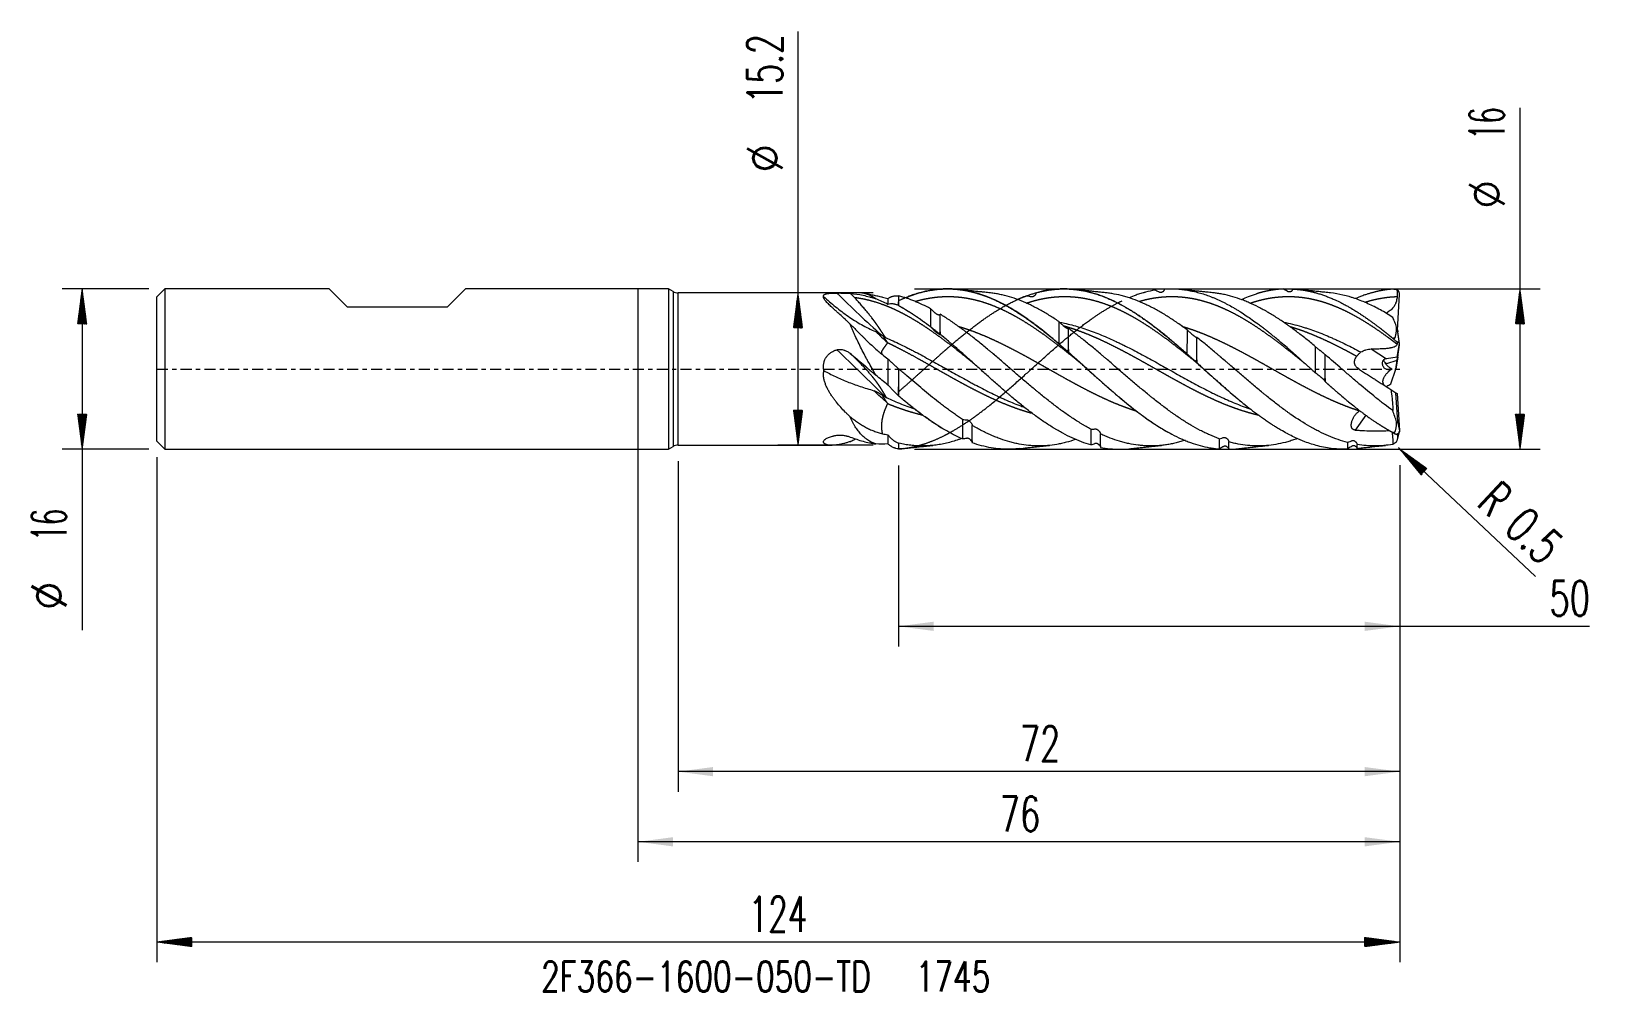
# Model space of a CAD drawing. Header units: millimetres. Extents: x -61 to 96, y -62 to 34.
import ezdxf

# ---------------------------------------------------------------- set-up
doc = ezdxf.new("R2010")
doc.units = ezdxf.units.MM
doc.linetypes.add('CENTER', pattern=[47.5, 22, -8.5, 8.5, -8.5])
for name, color, linetype in [('1', 4, 'Continuous'), ('2', 7, 'Continuous'), ('SK1', 4, 'Continuous'), ('SK2', 7, 'Continuous'), ('SK4', 2, 'CENTER'), ('SK6', 5, 'Continuous')]:
    doc.layers.add(name, color=color, linetype=linetype)
doc.styles.add('iso_b_vert', font='simplex.shx')
doc.dimstyles.get("Standard").update_dxf_attribs({"dimtxt": 0.18, "dimasz": 0.18, "dimexe": 0.18, "dimexo": 0.0625, "dimgap": 0.09, "dimtad": 1, "dimzin": 0, "dimdsep": 52, "dimtxsty": 'Standard', "dimcen": 0.09, "dimadec": 0, "dimazin": 0, "dimtfac": 1, "dimtdec": 4, "dimtofl": 0, "dimtmove": 0, "dimatfit": 3, "dimfxl": 1, "dimtolj": 1, "dimtzin": 0, "dimarcsym": 0})

msp = doc.modelspace()

# ---------------------------------------------------------------- texts
at = {"layer": '2', "lineweight": 18, "char_height": 3.5, "attachment_point": 7, "rotation": 90, "line_spacing_factor": 1.084337, "style": 'iso_b_vert'}
for s, insert in [('\\W0.5321;16', (86.435, 22.907)), ('%%c', (86.435, 15.935))]:
    msp.add_mtext(s, dxfattribs=dict(at, insert=insert))
at = {"layer": 'SK2', "lineweight": 18, "char_height": 3.5, "attachment_point": 7, "line_spacing_factor": 1.084337, "style": 'iso_b_vert'}
for s, insert, rotation in [('\\W0.6563;15.2', (14.404, 26.508), 90), ('%%c', (14.404, 19.535), 90), ('\\W0.6380;R', (83.57, -13.545), 316.80341), ('\\W0.7121;0.5', (86.256, -16.067), 316.80341), ('\\W0.5321;16', (-57.015, -17.149), 90), ('%%c', (-57.015, -24.121), 90)]:
    msp.add_mtext(s, dxfattribs=dict(at, insert=insert, rotation=rotation))
at = {"layer": 'SK2', "lineweight": 18, "insert": (11.04, -56.137), "char_height": 3.5, "attachment_point": 7, "line_spacing_factor": 1.084337, "style": 'iso_b_vert'}
msp.add_mtext('\\W0.6506;124', dxfattribs=at)
at = {"layer": 'SK6', "lineweight": 18, "insert": (-9.665, -62.114), "char_height": 3, "attachment_point": 7, "line_spacing_factor": 1.084337, "style": 'iso_b_vert'}
msp.add_mtext('\\W0.7248;2F366-1600-050-TD   1745', dxfattribs=at)

# ---------------------------------------------------------------- blocks, each defined once
blk = doc.blocks.new('_U0')
at = {"layer": 'SK2', "lineweight": 13}
for p, q in [((0, -1.5875), (0, -49.169225)), ((76, -9.6375), (76, -49.169225)), ((76, -47.169225), (0, -47.169225))]:
    blk.add_line(p, q, dxfattribs=at)
at = {"layer": 'SK2', "lineweight": 18}
for points in [[(0, -47.169225), (3.499998, -46.708441), (3.500002, -47.630009)], [(76, -47.169225), (72.500002, -47.630009), (72.499998, -46.708441)]]:
    blk.add_solid(points, dxfattribs=at)
at = {"layer": 'SK2', "lineweight": 18, "insert": (36.095034, -46.136591), "char_height": 3.5, "attachment_point": 7, "line_spacing_factor": 1.084337, "style": 'iso_b_vert'}
blk.add_mtext('\\W0.6740;76', dxfattribs=at)
blk = doc.blocks.new('_U1')
at = {"layer": '2', "lineweight": 13}
for p, q in [((26, -9.6375), (26, -27.669225)), ((76, -9.6375), (76, -27.669225)), ((26, -25.669225), (94.931728, -25.669225))]:
    blk.add_line(p, q, dxfattribs=at)
at = {"layer": '2', "lineweight": 18}
for points in [[(26, -25.669225), (29.499998, -25.208441), (29.500002, -26.130009)], [(76, -25.669225), (72.500002, -26.130009), (72.499998, -25.208441)]]:
    blk.add_solid(points, dxfattribs=at)
at = {"layer": '2', "lineweight": 18, "insert": (90.936296, -24.636591), "char_height": 3.5, "attachment_point": 7, "line_spacing_factor": 1.084337, "style": 'iso_b_vert'}
blk.add_mtext('\\W0.6740;50', dxfattribs=at)
blk = doc.blocks.new('_U2')
at = {"layer": 'SK2', "lineweight": 13}
for p, q in [((3.997679, -9.1875), (3.997679, -42.169225)), ((76, -9.6375), (76, -42.169225)), ((76, -40.169225), (3.997679, -40.169225))]:
    blk.add_line(p, q, dxfattribs=at)
at = {"layer": 'SK2', "lineweight": 18}
for points in [[(3.997679, -40.169225), (7.497677, -39.708441), (7.497681, -40.630009)], [(76, -40.169225), (72.500002, -40.630009), (72.499998, -39.708441)]]:
    blk.add_solid(points, dxfattribs=at)
at = {"layer": 'SK2', "lineweight": 18, "insert": (38.093873, -39.136591), "char_height": 3.5, "attachment_point": 7, "line_spacing_factor": 1.084337, "style": 'iso_b_vert'}
blk.add_mtext('\\W0.6740;72', dxfattribs=at)

# ---------------------------------------------------------------- dimensions: what is measured, and where the dimension line sits
at = {"layer": '2', "lineweight": 18}
dim = msp.add_linear_dim(base=(26, -25.669), p1=(76, -8.05), p2=(26, -8.05), dimstyle='Standard', override={"dimtxt": 3.5, "dimasz": 3.5, "dimexe": 2, "dimexo": 1.5875, "dimgap": 1.75, "dimtad": 1, "dimtih": 1, "dimtoh": 0, "dimdec": 2, "dimlfac": 1, "dimzin": 8, "dimdsep": 46, "dimlunit": 2, "dimpost": '<>', "dimtxsty": 'iso_b_vert', "dimsah": 1, "dimse1": 0, "dimse2": 0, "dimsd1": 0, "dimsd2": 0, "dimclrd": 2, "dimclre": 2, "dimclrt": 2, "dimtol": 0, "dimtm": -0.1, "dimtfac": 1, "dimtdec": 2, "dimtofl": 1, "dimtmove": 0, "dimtzin": 8, "dimlwd": 13, "dimlwe": 13}, dxfattribs=at)
dim.commit()
dim.dimension.update_dxf_attribs({"geometry": '_U1', "text_midpoint": (92.841, -25.669)})
at = {"layer": 'SK2', "lineweight": 18}
for base, p2, picture, middle in [((0, -47.169), (0, 0), '_U0', (38, -47.169)), ((3.998, -40.169), (3.998, -7.6), '_U2', (39.999, -40.169))]:
    dim = msp.add_linear_dim(base=base, p1=(76, -8.05), p2=p2, dimstyle='Standard', override={"dimtxt": 3.5, "dimasz": 3.5, "dimexe": 2, "dimexo": 1.5875, "dimgap": 1.75, "dimtad": 1, "dimtih": 1, "dimtoh": 0, "dimdec": 2, "dimlfac": 1, "dimzin": 8, "dimdsep": 46, "dimlunit": 2, "dimpost": '<>', "dimtxsty": 'iso_b_vert', "dimsah": 1, "dimse1": 0, "dimse2": 0, "dimsd1": 0, "dimsd2": 0, "dimclrd": 2, "dimclre": 2, "dimclrt": 2, "dimtol": 0, "dimtm": -0.1, "dimtfac": 1, "dimtdec": 2, "dimtofl": 1, "dimtmove": 0, "dimtzin": 8, "dimlwd": 13, "dimlwe": 13}, dxfattribs=at)
    dim.commit()
    dim.dimension.update_dxf_attribs({"geometry": picture, "text_midpoint": middle})

# ---------------------------------------------------------------- hatches: boundary and pattern name
at = {"layer": '2', "lineweight": 13}
h = msp.add_hatch(dxfattribs=at)
h.set_pattern_fill('ANSI31', color=256, scale=0.0062, style=0)
h.paths.add_polyline_path([(88, 8), (88.461, 4.5), (87.539, 4.5)])
h = msp.add_hatch(dxfattribs=at)
h.set_pattern_fill('ANSI31', color=256, scale=0.0062, style=0)
h.paths.add_polyline_path([(88, -8), (87.539, -4.5), (88.461, -4.5)])
at = {"layer": 'SK2', "lineweight": 13}
h = msp.add_hatch(dxfattribs=at)
h.set_pattern_fill('ANSI31', color=256, scale=0.0062, style=0)
h.paths.add_polyline_path([(-55.45, 8), (-54.989, 4.5), (-55.911, 4.5)])
h = msp.add_hatch(dxfattribs=at)
h.set_pattern_fill('ANSI31', color=256, scale=0.0062, style=0)
h.paths.add_polyline_path([(15.968, 7.6), (16.429, 4.1), (15.508, 4.1)])
h = msp.add_hatch(dxfattribs=at)
h.set_pattern_fill('ANSI31', color=256, scale=0.0062, style=0)
h.paths.add_polyline_path([(-55.45, -8), (-55.911, -4.5), (-54.989, -4.5)])
h = msp.add_hatch(dxfattribs=at)
h.set_pattern_fill('ANSI31', color=256, scale=0.0062, style=0)
h.paths.add_polyline_path([(15.968, -7.6), (15.508, -4.1), (16.429, -4.1)])
h = msp.add_hatch(dxfattribs=at)
h.set_pattern_fill('ANSI31', color=256, scale=0.0062, style=0)
h.paths.add_polyline_path([(75.865, -7.842), (78.731, -9.902), (78.101, -10.574)])
h = msp.add_hatch(dxfattribs=at)
h.set_pattern_fill('ANSI31', color=256, scale=0.0062, style=0)
h.paths.add_polyline_path([(-48, -57.169), (-44.5, -56.708), (-44.5, -57.63)])
h = msp.add_hatch(dxfattribs=at)
h.set_pattern_fill('ANSI31', color=256, scale=0.0062, style=0)
h.paths.add_polyline_path([(76, -57.169), (72.5, -57.63), (72.5, -56.708)])

# ---------------------------------------------------------------- linework, layer by layer
at = {"layer": '1', "lineweight": 18}
for p, q in [((0, 8), (0, 0)), ((3.037, 8), (0, 8)), ((3.037, 8), (3.037, 0)), ((3.498, 7.734), (3.037, 8)), ((22.141, 7.6), (3.998, 7.6)), ((75.781, 3.857), (75.972, 7.47)), ((75.738, 0.897), (75.972, 2.448)), ((75.745, 1.185), (75.972, 2.541)), ((0, 0), (0, -8)), ((3.037, 0), (3.037, -8)), ((75.745, 1.185), (74.682, 1.025)), ((74.723, 0.565), (75.738, 0.897)), ((75.804, 1.179), (75.623, -0.023)), ((75.623, -0.023), (75.738, 0.897)), ((75.117, -1.47), (75.623, -0.023)), ((75.117, -2.042), (75.623, -2.369)), ((75.623, -2.369), (75.738, -2.446)), ((75.804, -5.251), (75.623, -2.369)), ((75.738, -2.446), (75.972, -6.131)), ((75.97, -6.157), (75.972, -6.187)), ((3.037, -8), (3.498, -7.734)), ((3.998, -7.6), (19.372, -7.6)), ((75.804, -6.757), (75.785, -6.464)), ((0, -8), (3.037, -8))]:
    msp.add_line(p, q, dxfattribs=at)
at = {"layer": '1', "lineweight": 13}
for p, q in [((3.498, 7.734), (3.498, 0)), ((3.998, 0), (3.998, 7.6)), ((73.156, 2.002), (74.682, 1.025)), ((3.498, 0), (3.498, -7.734)), ((3.998, -7.6), (3.998, 0)), ((74.521, 0.671), (74.723, 0.565)), ((72.621, -4.611), (71.566, -6.085))]:
    msp.add_line(p, q, dxfattribs=at)
at = {"layer": '1', "lineweight": 18}
for centre, start, end in [((3.998, 8.6), 240, 270), ((3.998, -8.6), 90, 120)]:
    msp.add_arc(centre, 1, start, end, dxfattribs=at)
at = {"layer": '1', "lineweight": 13}
for centre, major_axis, ratio, start_param, end_param in [((32.774, 56.264), (33.483, -65.058), 0.536783, -1.0348247, -0.9406366), ((32.774, 53.386), (35.331, -64.073), 0.51584, -1.0069049, -0.9824435), ((32.774, -33.511), (47.047, -56.038), 0.201331, 1.9745397, 2.0766121), ((32.774, -40.65), (45.947, -56.943), 0.266063, 2.05303, 2.0814049)]:
    msp.add_ellipse(centre, major_axis=major_axis, ratio=ratio, start_param=start_param, end_param=end_param, dxfattribs=at)
at = {"layer": '1', "lineweight": 18}
for centre, major_axis, ratio, start_param, end_param in [((74.989, -0.451), (0.385, -1.46), 0.692834, 3.0664469, -3.0579584), ((74.992, 1.563), (0.961, 0.919), 0.538426, -2.4256066, -2.2978587)]:
    msp.add_ellipse(centre, major_axis=major_axis, ratio=ratio, start_param=start_param, end_param=end_param, dxfattribs=at)
for points, degree, knots in [([(26, 6.826), (26.736, 7.172), (28.251, 7.762), (29.765, 8.084), (31.279, 8.108), (32.794, 7.844), (33.572, 7.634)], 5, [0, 0, 0, 0, 0, 0, 0.48585, 1, 1, 1, 1, 1, 1]), ([(29.247, 7.866), (28.864, 7.803), (28.483, 7.719), (27.911, 7.561), (27.72, 7.503), (27.434, 7.408), (27.339, 7.375), (27.148, 7.307), (27.052, 7.271), (26.956, 7.235)], 3, [0, 0, 0, 0, 0.5, 0.5, 0.75, 0.75, 0.875, 0.875, 1, 1, 1, 1]), ([(41.974, 2.528), (41.841, 2.642), (41.708, 2.754), (41.509, 2.922), (41.442, 2.978), (41.309, 3.089), (41.243, 3.144), (40.91, 3.418), (40.645, 3.633), (40.114, 4.052), (39.848, 4.257), (39.516, 4.505), (39.449, 4.555), (39.316, 4.653), (39.249, 4.702), (39.05, 4.846), (38.917, 4.941), (38.518, 5.22), (38.253, 5.399), (37.855, 5.656), (37.722, 5.74), (37.456, 5.904), (37.324, 5.984), (37.124, 6.101), (37.057, 6.14), (36.924, 6.216), (36.858, 6.254), (36.658, 6.365), (36.526, 6.436), (36.129, 6.644), (35.865, 6.774), (35.339, 7.014), (35.076, 7.125), (34.551, 7.328), (34.288, 7.42), (33.762, 7.584), (33.499, 7.657), (33.102, 7.751), (32.903, 7.794), (32.704, 7.831), (32.571, 7.855), (32.504, 7.866), (32.171, 7.918), (31.905, 7.95), (31.506, 7.981), (31.373, 7.988), (31.107, 7.998), (30.974, 8), (30.31, 7.998), (29.779, 7.953), (29.247, 7.866)], 3, [0, 0, 0, 0, 0.03125, 0.03125, 0.046875, 0.046875, 0.0625, 0.0625, 0.125, 0.125, 0.1875, 0.1875, 0.203125, 0.203125, 0.21875, 0.21875, 0.25, 0.25, 0.3125, 0.3125, 0.34375, 0.34375, 0.375, 0.375, 0.390625, 0.390625, 0.40625, 0.40625, 0.4375, 0.4375, 0.5, 0.5, 0.5625, 0.5625, 0.625, 0.625, 0.6875, 0.6875, 0.71875, 0.734375, 0.734375, 0.75, 0.75, 0.8125, 0.8125, 0.84375, 0.84375, 0.875, 0.875, 1, 1, 1, 1]), ([(30.569, 1.804), (30.962, 2.149), (31.549, 2.657), (32.75, 3.67), (35.151, 5.55), (38.178, 7.368), (41.397, 8.349), (45.621, 7.951), (49.87, 5.693), (53.478, 2.76), (56.461, -0.022), (58.859, -2.156), (60.057, -3.157), (60.618, -3.608)], 5, [0, 0, 0, 0, 0, 0, 0.0654285, 0.0976544, 0.1997565, 0.3995821, 0.5036025, 0.6010032, 0.800636, 0.9066335, 1, 1, 1, 1, 1, 1]), ([(35.006, 7.617), (34.827, 7.635), (34.53, 7.665), (34.162, 7.704), (33.897, 7.731), (33.669, 7.755), (33.395, 7.784), (33.032, 7.823), (32.541, 7.877), (32.167, 7.918), (31.956, 7.941)], 3, [0, 0, 0, 0, 0.1762208, 0.2923419, 0.3627554, 0.4360436, 0.5170901, 0.6321336, 0.7930954, 1, 1, 1, 1]), ([(54.774, 1.51), (54.459, 1.788), (54.146, 2.062), (53.523, 2.599), (53.211, 2.863), (52.589, 3.379), (52.278, 3.631), (51.655, 4.122), (51.343, 4.361), (50.872, 4.708), (50.715, 4.821), (50.518, 4.961), (50.439, 5.017), (50.36, 5.072), (50.242, 5.154), (50.163, 5.208), (49.77, 5.474), (49.458, 5.676), (48.522, 6.249), (47.9, 6.586), (46.964, 7.018), (46.651, 7.149), (46.258, 7.297), (46.18, 7.326), (46.022, 7.382), (45.943, 7.409), (45.706, 7.487), (45.549, 7.536), (44.765, 7.762), (44.143, 7.884), (43.209, 7.98), (42.897, 7.997), (42.272, 8.002), (41.959, 7.99), (41.565, 7.956), (41.486, 7.948), (41.328, 7.93), (41.249, 7.921), (41.013, 7.889), (40.855, 7.864), (40.383, 7.778), (40.069, 7.706), (39.753, 7.62)], 3, [0, 0, 0, 0, 0.0625, 0.0625, 0.125, 0.125, 0.1875, 0.1875, 0.25, 0.25, 0.28125, 0.28125, 0.2890625, 0.296875, 0.296875, 0.3125, 0.3125, 0.375, 0.375, 0.5, 0.5, 0.5625, 0.5625, 0.578125, 0.578125, 0.59375, 0.59375, 0.625, 0.625, 0.75, 0.75, 0.8125, 0.8125, 0.875, 0.875, 0.890625, 0.890625, 0.90625, 0.90625, 0.9375, 0.9375, 1, 1, 1, 1]), ([(46.636, 7.617), (46.473, 7.633), (46.19, 7.662), (45.8, 7.702), (45.45, 7.739), (45.061, 7.781), (44.636, 7.827), (44.133, 7.881), (43.792, 7.918), (43.589, 7.941)], 3, [0, 0, 0, 0, 0.1614779, 0.2802971, 0.3823548, 0.5055021, 0.6630859, 0.7993293, 1, 1, 1, 1]), ([(51.574, 7.866), (51.262, 7.814), (50.949, 7.748), (50.596, 7.658), (50.556, 7.647), (50.478, 7.626), (50.438, 7.615), (50.32, 7.582), (50.242, 7.56), (50.006, 7.488), (49.85, 7.438), (49.459, 7.302), (49.226, 7.214), (48.993, 7.118)], 3, [0, 0, 0, 0, 0.3638349, 0.3638349, 0.4093142, 0.4093142, 0.4547936, 0.4547936, 0.5457523, 0.5457523, 0.7276697, 0.7276697, 1, 1, 1, 1]), ([(52.359, 7.709), (52.343, 7.699), (52.328, 7.69), (52.295, 7.674), (52.279, 7.667), (52.246, 7.655), (52.229, 7.651), (52.204, 7.645), (52.195, 7.643), (52.178, 7.641), (52.169, 7.64), (52.143, 7.638), (52.126, 7.638), (52.092, 7.641), (52.075, 7.644), (52.05, 7.651), (52.041, 7.654), (52.025, 7.66), (52.017, 7.664), (51.993, 7.675), (51.976, 7.683), (51.896, 7.72), (51.831, 7.75), (51.702, 7.808), (51.638, 7.837), (51.574, 7.866)], 3, [0, 0, 0, 0, 0.0625, 0.0625, 0.125, 0.125, 0.1875, 0.1875, 0.21875, 0.21875, 0.25, 0.25, 0.3125, 0.3125, 0.375, 0.375, 0.40625, 0.40625, 0.4375, 0.4375, 0.5, 0.5, 0.75, 0.75, 1, 1, 1, 1]), ([(52.359, 7.709), (52.381, 7.724), (52.402, 7.74), (52.441, 7.777), (52.459, 7.797), (52.485, 7.831), (52.493, 7.843), (52.508, 7.867), (52.522, 7.893), (52.534, 7.92), (52.545, 7.949), (52.55, 7.963), (52.553, 7.979)], 3, [0, 0, 0, 0, 0.25, 0.25, 0.5, 0.5, 0.625, 0.625, 0.75, 0.875, 0.875, 1, 1, 1, 1]), ([(52.553, 7.979), (52.93, 8.003), (53.307, 8.007), (54.062, 7.97), (54.44, 7.93), (54.916, 7.852), (55.012, 7.836), (55.203, 7.799), (55.298, 7.779), (55.585, 7.716), (55.776, 7.669), (56.347, 7.512), (56.728, 7.386), (57.206, 7.203), (57.301, 7.165), (57.493, 7.087), (57.779, 6.966), (58.066, 6.834), (58.352, 6.695), (58.448, 6.647), (58.639, 6.55), (58.735, 6.5), (59.021, 6.347), (59.212, 6.241), (59.499, 6.075), (59.595, 6.019), (59.786, 5.904), (60.072, 5.729), (60.358, 5.545), (60.93, 5.167), (61.311, 4.899), (61.693, 4.618)], 3, [0, 0, 0, 0, 0.125, 0.125, 0.25, 0.25, 0.28125, 0.28125, 0.3125, 0.3125, 0.375, 0.375, 0.5, 0.5, 0.53125, 0.53125, 0.5625, 0.625, 0.625, 0.65625, 0.65625, 0.6875, 0.6875, 0.75, 0.75, 0.78125, 0.78125, 0.8125, 0.875, 0.875, 1, 1, 1, 1]), ([(57.335, 7.617), (57.139, 7.637), (56.816, 7.67), (56.422, 7.71), (56.155, 7.739), (55.939, 7.762), (55.684, 7.789), (55.341, 7.826), (54.865, 7.878), (54.498, 7.918), (54.29, 7.94)], 3, [0, 0, 0, 0, 0.1932563, 0.317387, 0.3878424, 0.457075, 0.5304638, 0.6384737, 0.7950235, 1, 1, 1, 1]), ([(64.374, 7.989), (64.339, 7.988), (64.272, 7.984), (64.173, 7.978), (64.079, 7.971), (63.99, 7.964), (63.905, 7.957), (63.826, 7.949), (63.751, 7.941), (63.681, 7.933), (63.617, 7.925), (63.556, 7.918), (63.501, 7.91), (63.451, 7.903), (63.405, 7.897), (63.364, 7.891), (63.329, 7.886), (63.297, 7.881), (63.271, 7.877), (63.25, 7.873), (63.22, 7.869), (63.181, 7.862), (63.13, 7.853), (63.079, 7.845), (63.028, 7.835), (62.977, 7.826), (62.927, 7.816), (62.876, 7.807), (62.826, 7.797), (62.775, 7.786), (62.725, 7.776), (62.675, 7.765), (62.625, 7.754), (62.575, 7.743), (62.525, 7.731), (62.475, 7.72), (62.426, 7.708), (62.376, 7.696), (62.327, 7.684), (62.277, 7.671), (62.228, 7.658), (62.179, 7.646), (62.13, 7.632), (62.081, 7.619), (62.032, 7.606), (61.984, 7.592), (61.935, 7.578), (61.886, 7.564), (61.838, 7.549), (61.79, 7.535), (61.741, 7.52), (61.709, 7.51), (61.693, 7.505)], 3, [0, 0, 0, 0, 0.0386732, 0.0755407, 0.1106026, 0.1438588, 0.1753094, 0.2049542, 0.2327934, 0.2588269, 0.2830547, 0.3054768, 0.3260932, 0.3449039, 0.3619089, 0.3771082, 0.3905017, 0.4020896, 0.4118717, 0.4198481, 0.4260188, 0.4450896, 0.4641234, 0.4831201, 0.5020798, 0.5210025, 0.5398882, 0.5587369, 0.5775486, 0.5963233, 0.6150609, 0.6337615, 0.6524251, 0.6710517, 0.6896413, 0.7081939, 0.7267094, 0.7451879, 0.7636294, 0.7820339, 0.8004014, 0.8187318, 0.8370252, 0.8552816, 0.873501, 0.8916834, 0.9098287, 0.927937, 0.9460083, 0.9640426, 0.9820398, 1, 1, 1, 1]), ([(65.159, 7.744), (65.143, 7.735), (65.128, 7.728), (65.096, 7.716), (65.079, 7.711), (65.046, 7.703), (65.029, 7.7), (65.004, 7.697), (64.995, 7.697), (64.978, 7.696), (64.969, 7.696), (64.944, 7.698), (64.926, 7.7), (64.892, 7.707), (64.875, 7.711), (64.85, 7.721), (64.841, 7.725), (64.825, 7.733), (64.817, 7.737), (64.793, 7.751), (64.776, 7.761), (64.696, 7.807), (64.631, 7.844), (64.502, 7.917), (64.438, 7.953), (64.374, 7.989)], 3, [0, 0, 0, 0, 0.0625, 0.0625, 0.125, 0.125, 0.1875, 0.1875, 0.21875, 0.21875, 0.25, 0.25, 0.3125, 0.3125, 0.375, 0.375, 0.40625, 0.40625, 0.4375, 0.4375, 0.5, 0.5, 0.75, 0.75, 1, 1, 1, 1]), ([(65.159, 7.744), (65.181, 7.756), (65.202, 7.769), (65.241, 7.801), (65.259, 7.819), (65.285, 7.849), (65.293, 7.86), (65.308, 7.883), (65.323, 7.906), (65.334, 7.931), (65.345, 7.958), (65.35, 7.972), (65.353, 7.986)], 3, [0, 0, 0, 0, 0.25, 0.25, 0.5, 0.5, 0.625, 0.625, 0.75, 0.875, 0.875, 1, 1, 1, 1]), ([(65.353, 7.986), (65.37, 7.985), (65.404, 7.984), (65.456, 7.981), (65.51, 7.977), (65.566, 7.973), (65.624, 7.969), (65.684, 7.964), (65.746, 7.958), (65.81, 7.952), (65.876, 7.945), (65.944, 7.938), (66.014, 7.93), (66.086, 7.921), (66.16, 7.911), (66.236, 7.901), (66.314, 7.89), (66.393, 7.877), (66.475, 7.864), (66.559, 7.85), (66.645, 7.835), (66.733, 7.818), (66.823, 7.801), (66.914, 7.782), (67.008, 7.762), (67.104, 7.741), (67.202, 7.718), (67.301, 7.694), (67.403, 7.668), (67.507, 7.641), (67.613, 7.613), (67.72, 7.582), (67.92, 7.524), (68.211, 7.432), (68.592, 7.298), (68.974, 7.15), (69.299, 7.013), (69.681, 6.841), (70.082, 6.648), (70.523, 6.418), (70.954, 6.179), (71.383, 5.927), (71.813, 5.659), (72.151, 5.439), (72.4, 5.271), (72.59, 5.141), (72.749, 5.031), (72.901, 4.924), (73.046, 4.82), (73.184, 4.721), (73.314, 4.625), (73.438, 4.534), (73.555, 4.447), (73.664, 4.365), (73.767, 4.287), (73.862, 4.214), (73.924, 4.167), (73.953, 4.144)], 3, [0, 0, 0, 0, 0.0058194, 0.01187, 0.0181518, 0.0246648, 0.031409, 0.0383843, 0.0455909, 0.0530286, 0.0606975, 0.0685976, 0.0767289, 0.0850913, 0.093685, 0.1025098, 0.1115658, 0.120853, 0.1303714, 0.1401209, 0.1501017, 0.1603136, 0.1707568, 0.1814311, 0.1923366, 0.2034732, 0.2148411, 0.2264402, 0.2382704, 0.2503318, 0.2626245, 0.2751483, 0.2879032, 0.3322723, 0.3766417, 0.4210116, 0.4653818, 0.4900497, 0.5543454, 0.6053237, 0.6438576, 0.70469, 0.7547453, 0.794023, 0.8225227, 0.8418179, 0.8602939, 0.8779508, 0.8947885, 0.9108071, 0.9260065, 0.9403867, 0.9539478, 0.9666896, 0.9786123, 0.9897157, 1, 1, 1, 1]), ([(68.968, 7.617), (68.771, 7.637), (68.428, 7.672), (67.987, 7.718), (67.665, 7.752), (67.41, 7.779), (67.158, 7.806), (66.844, 7.84), (66.423, 7.885), (66.097, 7.921), (65.911, 7.941)], 3, [0, 0, 0, 0, 0.1928044, 0.3362328, 0.4319336, 0.5095297, 0.5871695, 0.6800735, 0.8175985, 1, 1, 1, 1]), ([(75.421, 7.983), (75.413, 7.982), (75.395, 7.981), (75.368, 7.98), (75.341, 7.978), (75.313, 7.976), (75.285, 7.974), (75.256, 7.972), (75.227, 7.97), (75.197, 7.967), (75.166, 7.965), (75.135, 7.962), (75.104, 7.959), (75.072, 7.956), (75.039, 7.953), (75.006, 7.95), (74.972, 7.946), (74.938, 7.943), (74.903, 7.939), (74.868, 7.935), (74.832, 7.931), (74.795, 7.927), (74.758, 7.922), (74.721, 7.917), (74.683, 7.912), (74.644, 7.907), (74.605, 7.902), (74.565, 7.896), (74.525, 7.89), (74.484, 7.884), (74.443, 7.878), (74.401, 7.871), (74.359, 7.864), (74.316, 7.857), (74.272, 7.849), (74.228, 7.842), (74.184, 7.834), (74.139, 7.825), (74.093, 7.817), (74.047, 7.808), (74, 7.798), (73.969, 7.792), (73.953, 7.789)], 3, [0, 0, 0, 0, 0.0178029, 0.0359748, 0.0545158, 0.0734259, 0.092705, 0.1123533, 0.1323706, 0.152757, 0.1735125, 0.1946371, 0.2161307, 0.2379935, 0.2602253, 0.2828262, 0.3057961, 0.3291352, 0.3528434, 0.3769206, 0.4013669, 0.4261823, 0.4513668, 0.4769204, 0.5028431, 0.5291349, 0.5557957, 0.5828257, 0.6102247, 0.6379928, 0.6661301, 0.6946364, 0.7235118, 0.7527563, 0.7823699, 0.8123526, 0.8427044, 0.8734253, 0.9045154, 0.9359745, 0.9678027, 1, 1, 1, 1]), ([(75.421, 7.968), (75.423, 7.968), (75.426, 7.968), (75.43, 7.969), (75.432, 7.969), (75.439, 7.97), (75.443, 7.97), (75.447, 7.971)], 3, [0, 0, 0, 0, 0.26705, 0.26705, 0.5341001, 0.5341001, 1, 1, 1, 1]), ([(75.447, 7.971), (75.49, 7.975), (75.532, 7.975), (75.596, 7.967), (75.618, 7.964), (75.66, 7.954), (75.682, 7.947), (75.703, 7.939)], 3, [0, 0, 0, 0, 0.5, 0.5, 0.75, 0.75, 1, 1, 1, 1]), ([(75.973, 7.487), (75.974, 7.533), (75.968, 7.579), (75.953, 7.635), (75.95, 7.647), (75.942, 7.669), (75.938, 7.679), (75.925, 7.711), (75.914, 7.732), (75.897, 7.762), (75.89, 7.771), (75.877, 7.791), (75.87, 7.8), (75.848, 7.827), (75.833, 7.844), (75.799, 7.875), (75.781, 7.89), (75.743, 7.917), (75.723, 7.929), (75.703, 7.939)], 3, [0, 0, 0, 0, 0.25, 0.25, 0.3125, 0.3125, 0.375, 0.375, 0.5, 0.5, 0.5625, 0.5625, 0.625, 0.625, 0.75, 0.75, 0.875, 0.875, 1, 1, 1, 1]), ([(75.703, 7.939), (75.712, 7.881), (75.72, 7.823), (75.733, 7.705), (75.738, 7.646), (75.749, 7.469), (75.749, 7.352), (75.741, 7.234)], 3, [0, 0, 0, 0, 0.25, 0.25, 0.5, 0.5, 1, 1, 1, 1]), ([(18.52, 7.247), (18.51, 7.278), (18.507, 7.307), (18.516, 7.348), (18.521, 7.362), (18.532, 7.381), (18.536, 7.387), (18.546, 7.399), (18.552, 7.405), (18.582, 7.433), (18.616, 7.453), (18.671, 7.475), (18.683, 7.479), (18.707, 7.487), (18.746, 7.499), (18.819, 7.516), (18.885, 7.528), (18.938, 7.535), (18.956, 7.538), (18.993, 7.543), (19.012, 7.545), (19.11, 7.555), (19.193, 7.562), (19.324, 7.57), (19.369, 7.572), (19.461, 7.576), (19.508, 7.578), (19.651, 7.583), (19.749, 7.585), (19.848, 7.587)], 3, [0, 0, 0, 0, 0.125, 0.125, 0.1875, 0.1875, 0.21875, 0.21875, 0.25, 0.25, 0.375, 0.375, 0.40625, 0.40625, 0.4375, 0.5, 0.5625, 0.5625, 0.59375, 0.59375, 0.625, 0.625, 0.75, 0.75, 0.8125, 0.8125, 0.875, 0.875, 1, 1, 1, 1]), ([(21.14, 4.52), (21.103, 4.555), (21.065, 4.591), (20.991, 4.661), (20.953, 4.696), (20.842, 4.801), (20.768, 4.87), (20.548, 5.074), (20.403, 5.207), (20.118, 5.466), (19.978, 5.592), (19.773, 5.777), (19.706, 5.837), (19.573, 5.958), (19.508, 6.017), (19.38, 6.133), (19.318, 6.19), (19.197, 6.303), (19.138, 6.358), (19.026, 6.466), (18.972, 6.519), (18.869, 6.624), (18.821, 6.675), (18.765, 6.737), (18.754, 6.75), (18.733, 6.775), (18.701, 6.812), (18.673, 6.848), (18.619, 6.918), (18.589, 6.964), (18.559, 7.019), (18.553, 7.03), (18.543, 7.052), (18.538, 7.062), (18.526, 7.094), (18.52, 7.115), (18.507, 7.175), (18.508, 7.212), (18.52, 7.247)], 3, [0, 0, 0, 0, 0.03125, 0.03125, 0.0625, 0.0625, 0.125, 0.125, 0.25, 0.25, 0.375, 0.375, 0.4375, 0.4375, 0.5, 0.5, 0.5625, 0.5625, 0.625, 0.625, 0.6875, 0.6875, 0.75, 0.75, 0.765625, 0.765625, 0.78125, 0.8125, 0.8125, 0.875, 0.875, 0.890625, 0.890625, 0.90625, 0.90625, 0.9375, 0.9375, 1, 1, 1, 1]), ([(18.52, 7.247), (18.713, 7.07), (18.909, 6.895), (19.305, 6.551), (19.505, 6.382), (19.911, 6.051), (20.117, 5.889), (20.535, 5.572), (20.747, 5.418), (21.177, 5.118), (21.396, 4.973), (21.841, 4.694), (22.067, 4.56), (22.527, 4.304), (22.761, 4.182), (23.237, 3.95), (23.478, 3.84), (23.723, 3.736)], 3, [0, 0, 0, 0, 0.125, 0.125, 0.25, 0.25, 0.375, 0.375, 0.5, 0.5, 0.625, 0.625, 0.75, 0.75, 0.875, 0.875, 1, 1, 1, 1]), ([(19.848, 7.587), (19.877, 7.588), (19.906, 7.588), (19.95, 7.589), (19.965, 7.589), (19.995, 7.589), (20.01, 7.589), (20.086, 7.59), (20.146, 7.59), (20.236, 7.589), (20.265, 7.589), (20.31, 7.589), (20.325, 7.589), (20.355, 7.588), (20.37, 7.588), (20.444, 7.587), (20.501, 7.586), (20.615, 7.584), (20.671, 7.583), (20.78, 7.579), (20.834, 7.577), (20.913, 7.573), (20.939, 7.572), (20.99, 7.569), (21.016, 7.568), (21.09, 7.563), (21.139, 7.56), (21.186, 7.556)], 3, [0, 0, 0, 0, 0.0625, 0.0625, 0.09375, 0.09375, 0.125, 0.125, 0.25, 0.25, 0.3125, 0.3125, 0.34375, 0.34375, 0.375, 0.375, 0.5, 0.5, 0.625, 0.625, 0.75, 0.75, 0.8125, 0.8125, 0.875, 0.875, 1, 1, 1, 1]), ([(21.185, 7.556), (21.611, 7.517), (22.035, 7.452), (22.672, 7.316), (22.884, 7.265), (23.203, 7.178), (23.309, 7.148), (23.522, 7.084), (23.629, 7.051), (23.735, 7.016)], 3, [0, 0, 0, 0, 0.5, 0.5, 0.75, 0.75, 0.875, 0.875, 1, 1, 1, 1]), ([(24.706, 3.138), (24.697, 3.15), (24.68, 3.174), (24.655, 3.21), (24.631, 3.246), (24.607, 3.28), (24.584, 3.314), (24.562, 3.347), (24.54, 3.379), (24.519, 3.41), (24.498, 3.44), (24.478, 3.47), (24.459, 3.499), (24.441, 3.526), (24.423, 3.553), (24.405, 3.579), (24.389, 3.604), (24.373, 3.629), (24.357, 3.652), (24.342, 3.674), (24.328, 3.696), (24.315, 3.716), (24.302, 3.736), (24.29, 3.755), (24.278, 3.772), (24.267, 3.789), (24.257, 3.805), (24.247, 3.82), (24.238, 3.834), (24.23, 3.846), (24.222, 3.858), (24.215, 3.869), (24.208, 3.879), (24.203, 3.888), (24.197, 3.896), (24.193, 3.903), (24.189, 3.909), (24.186, 3.914), (24.183, 3.918), (24.181, 3.921), (24.18, 3.923), (24.177, 3.928), (24.172, 3.935), (24.165, 3.945), (24.159, 3.955), (24.152, 3.965), (24.145, 3.975), (24.139, 3.984), (24.132, 3.994), (24.125, 4.004), (24.119, 4.014), (24.112, 4.024), (24.105, 4.034), (24.098, 4.044), (24.092, 4.054), (24.085, 4.064), (24.078, 4.074), (24.072, 4.084), (24.065, 4.094), (24.058, 4.104), (24.051, 4.113), (24.045, 4.123), (24.038, 4.133), (24.031, 4.143), (24.024, 4.153), (24.018, 4.163), (24.011, 4.173), (24.004, 4.183), (23.997, 4.193), (23.991, 4.202), (23.984, 4.212), (23.977, 4.222), (23.97, 4.232), (23.964, 4.242), (23.957, 4.252), (23.95, 4.261), (23.943, 4.271), (23.936, 4.281), (23.93, 4.291), (23.923, 4.301), (23.916, 4.31), (23.909, 4.32), (23.902, 4.33), (23.896, 4.34), (23.889, 4.35), (23.882, 4.359), (23.875, 4.369), (23.868, 4.379), (23.862, 4.389), (23.855, 4.398), (23.848, 4.408), (23.841, 4.418), (23.834, 4.427), (23.827, 4.437), (23.821, 4.447), (23.814, 4.457), (23.807, 4.466), (23.8, 4.476), (23.793, 4.486), (23.786, 4.495), (23.779, 4.505), (23.773, 4.515), (23.766, 4.524), (23.759, 4.534), (23.752, 4.544), (23.745, 4.553), (23.738, 4.563), (23.731, 4.572), (23.724, 4.582), (23.718, 4.592), (23.711, 4.601), (23.704, 4.611), (23.697, 4.62), (23.69, 4.63), (23.683, 4.64), (23.676, 4.649), (23.669, 4.659), (23.662, 4.668), (23.655, 4.678), (23.648, 4.687), (23.642, 4.697), (23.635, 4.706), (23.628, 4.716), (23.621, 4.725), (23.614, 4.735), (23.607, 4.744), (23.6, 4.754), (23.593, 4.763), (23.586, 4.773), (23.579, 4.782), (23.572, 4.791), (23.565, 4.801), (23.558, 4.81), (23.551, 4.82), (23.544, 4.829), (23.537, 4.838), (23.53, 4.848), (23.523, 4.857), (23.517, 4.867), (23.51, 4.876), (23.503, 4.885), (23.496, 4.895), (23.489, 4.904), (23.482, 4.913), (23.475, 4.923), (23.468, 4.932), (23.461, 4.941), (23.454, 4.95), (23.447, 4.96), (23.44, 4.969), (23.433, 4.978), (23.426, 4.987), (23.419, 4.997), (23.412, 5.006), (23.405, 5.015), (23.363, 5.07), (23.286, 5.17), (23.17, 5.318), (23.049, 5.469), (22.924, 5.623), (22.794, 5.78), (22.659, 5.941), (22.52, 6.104), (22.376, 6.271), (22.228, 6.442), (22.076, 6.615), (21.919, 6.792), (21.758, 6.972), (21.648, 7.093), (21.593, 7.154)], 3, [0, 0, 0, 0, 0.0096837, 0.0191255, 0.0283254, 0.0372834, 0.0459995, 0.0544737, 0.0627059, 0.0706961, 0.0784445, 0.0859509, 0.0932154, 0.100238, 0.1070187, 0.1135575, 0.1198545, 0.1259095, 0.1317228, 0.1372942, 0.1426237, 0.1477115, 0.1525575, 0.1571617, 0.1615241, 0.1656448, 0.1695238, 0.1731611, 0.1765567, 0.1797105, 0.1826228, 0.1852933, 0.1877222, 0.1899095, 0.1918551, 0.1935592, 0.1950216, 0.1962424, 0.1972216, 0.1979592, 0.1984553, 0.1987097, 0.2011509, 0.2035904, 0.2060281, 0.208464, 0.2108982, 0.2133306, 0.2157613, 0.2181902, 0.2206173, 0.2230427, 0.2254663, 0.2278881, 0.2303082, 0.2327266, 0.2351431, 0.237558, 0.2399711, 0.2423824, 0.2447919, 0.2471997, 0.2496058, 0.2520101, 0.2544127, 0.2568135, 0.2592125, 0.2616098, 0.2640054, 0.2663992, 0.2687912, 0.2711815, 0.2735701, 0.2759569, 0.278342, 0.2807253, 0.2831069, 0.2854867, 0.2878648, 0.2902411, 0.2926157, 0.2949886, 0.2973597, 0.2997291, 0.3020967, 0.3044626, 0.3068268, 0.3091892, 0.3115499, 0.3139089, 0.3162661, 0.3186216, 0.3209753, 0.3233273, 0.3256776, 0.3280262, 0.330373, 0.3327181, 0.3350614, 0.3374031, 0.339743, 0.3420811, 0.3444176, 0.3467523, 0.3490853, 0.3514166, 0.3537461, 0.356074, 0.3584001, 0.3607244, 0.3630471, 0.365368, 0.3676873, 0.3700048, 0.3723206, 0.3746346, 0.376947, 0.3792576, 0.3815665, 0.3838738, 0.3861793, 0.388483, 0.3907851, 0.3930855, 0.3953841, 0.3976811, 0.3999763, 0.4022699, 0.4045617, 0.4068518, 0.4091402, 0.411427, 0.413712, 0.4159953, 0.4182769, 0.4205568, 0.422835, 0.4251115, 0.4273863, 0.4296595, 0.4319309, 0.4342006, 0.4364687, 0.438735, 0.4409997, 0.4432626, 0.4455239, 0.4477835, 0.4500414, 0.4522976, 0.4545521, 0.4568049, 0.4590561, 0.4613056, 0.4635534, 0.4657995, 0.5010962, 0.5373518, 0.5745685, 0.6127484, 0.6518935, 0.6920056, 0.7330864, 0.7751374, 0.8181604, 0.8621567, 0.9071278, 0.9530751, 1, 1, 1, 1]), ([(21.593, 7.154), (21.981, 7.106), (22.465, 7.025), (23.095, 6.885), (23.871, 6.66), (24.743, 6.335), (25.325, 6.091), (25.954, 5.797), (26.584, 5.475), (27.166, 5.153), (27.796, 4.78), (28.426, 4.381), (29.056, 3.961), (29.637, 3.556), (30.267, 3.099), (30.897, 2.628), (31.527, 2.143), (32.157, 1.647), (32.707, 1.206), (33.112, 0.879), (33.372, 0.669), (33.534, 0.537), (33.551, 0.523)], 5, [0, 0, 0, 0, 0, 0, 0.1620969, 0.2026211, 0.2634074, 0.3241937, 0.3647179, 0.4052421, 0.4660285, 0.5268148, 0.567339, 0.6281253, 0.6686495, 0.7294359, 0.7699601, 0.8307464, 0.8915327, 0.9320569, 0.9928432, 1, 1, 1, 1, 1, 1]), ([(23.735, 7.016), (23.608, 7.1), (23.482, 7.175), (23.235, 7.308), (23.113, 7.366), (22.933, 7.439), (22.873, 7.461), (22.784, 7.491), (22.755, 7.5), (22.696, 7.517), (22.667, 7.525), (22.521, 7.563), (22.408, 7.583), (22.244, 7.598), (22.19, 7.6), (22.138, 7.6)], 3, [0, 0, 0, 0, 0.2226737, 0.2226737, 0.4453474, 0.4453474, 0.5566842, 0.5566842, 0.6123526, 0.6123526, 0.668021, 0.668021, 0.8906947, 0.8906947, 1, 1, 1, 1]), ([(24.933, 7.039), (25.009, 7.091), (25.089, 7.137), (25.193, 7.184), (25.214, 7.193), (25.257, 7.21), (25.279, 7.218), (25.344, 7.241), (25.433, 7.267), (25.524, 7.285), (25.593, 7.296), (25.617, 7.299), (25.664, 7.304), (25.687, 7.306), (25.805, 7.314), (25.902, 7.312), (26, 7.302)], 3, [0, 0, 0, 0, 0.25, 0.25, 0.3125, 0.3125, 0.375, 0.375, 0.5, 0.625, 0.625, 0.6875, 0.6875, 0.75, 0.75, 1, 1, 1, 1]), ([(24.933, 7.039), (24.933, 7.037), (24.933, 7.018), (24.933, 6.94), (24.933, 6.739), (24.933, 6.551), (24.933, 6.453)], 3, [0, 0, 0, 0, 0.040889, 0.3766546, 0.7124203, 1, 1, 1, 1]), ([(26, 6.341), (25.905, 6.381), (25.812, 6.414), (25.697, 6.446), (25.674, 6.452), (25.629, 6.463), (25.606, 6.468), (25.538, 6.481), (25.448, 6.496), (25.359, 6.502), (25.293, 6.504), (25.271, 6.504), (25.228, 6.503), (25.206, 6.502), (25.099, 6.494), (25.015, 6.479), (24.933, 6.453)], 3, [0, 0, 0, 0, 0.25, 0.25, 0.3125, 0.3125, 0.375, 0.375, 0.5, 0.625, 0.625, 0.6875, 0.6875, 0.75, 0.75, 1, 1, 1, 1]), ([(26, 6.347), (26.002, 6.461), (26.004, 6.566), (26.008, 6.76), (26.01, 6.849), (26.015, 7.009), (26.017, 7.079), (26.021, 7.203), (26.023, 7.256), (26.025, 7.299)], 3, [0, 0, 0, 0, 0.25, 0.25, 0.5, 0.5, 0.75, 0.75, 1, 1, 1, 1]), ([(26, 6.341), (26.264, 6.196), (26.528, 6.043), (26.925, 5.801), (27.057, 5.718), (27.256, 5.591), (27.322, 5.548), (27.454, 5.462), (27.521, 5.418), (27.852, 5.197), (28.116, 5.013), (28.646, 4.633), (28.91, 4.437), (29.175, 4.234)], 3, [0, 0, 0, 0, 0.25, 0.25, 0.375, 0.375, 0.4375, 0.4375, 0.5, 0.5, 0.75, 0.75, 1, 1, 1, 1]), ([(29.178, 6.024), (28.916, 6.164), (28.654, 6.296), (28.131, 6.544), (27.869, 6.659), (27.345, 6.873), (27.082, 6.97), (26.687, 7.104), (26.555, 7.146), (26.29, 7.226), (26.158, 7.264), (26.025, 7.299)], 3, [0, 0, 0, 0, 0.25, 0.25, 0.5, 0.5, 0.75, 0.75, 0.875, 0.875, 1, 1, 1, 1]), ([(26.851, 7.017), (26.861, 7.03), (26.87, 7.044), (26.888, 7.072), (26.896, 7.086), (26.911, 7.114), (26.925, 7.142), (26.937, 7.172), (26.948, 7.203), (26.952, 7.219), (26.956, 7.235)], 3, [0, 0, 0, 0, 0.2093485, 0.2093485, 0.4070113, 0.4070113, 0.6046742, 0.8023371, 0.8023371, 1, 1, 1, 1]), ([(27.659, 6.751), (27.705, 6.765), (27.849, 6.806), (28.138, 6.885), (28.524, 6.979), (29.056, 7.085), (29.637, 7.169), (30.267, 7.226), (30.897, 7.248), (31.527, 7.232), (32.157, 7.18), (32.787, 7.09), (33.417, 6.966), (33.999, 6.821), (34.629, 6.63), (35.259, 6.408), (35.889, 6.151), (36.47, 5.887), (37.1, 5.572), (37.73, 5.23), (38.312, 4.891), (38.942, 4.501), (39.62, 4.054), (40.25, 3.618), (40.832, 3.199), (41.462, 2.73), (42.092, 2.248), (42.673, 1.793), (43.229, 1.35), (43.688, 0.98), (44.002, 0.726), (44.17, 0.589), (44.241, 0.531)], 5, [0, 0, 0, 0, 0, 0, 0.0141327, 0.0433556, 0.08719, 0.1164129, 0.1602473, 0.1894702, 0.2333046, 0.277139, 0.3063619, 0.3501963, 0.3794192, 0.4232536, 0.4524765, 0.4963109, 0.5401453, 0.5693682, 0.5985911, 0.6424255, 0.6862599, 0.7154828, 0.7593172, 0.8031515, 0.8323745, 0.8615974, 0.9054318, 0.9492662, 0.9784891, 1, 1, 1, 1, 1, 1]), ([(30.569, -6.63), (30.962, -6.432), (31.547, -6.113), (32.718, -5.406), (35.139, -3.688), (38.687, -0.574), (41.842, 2.456), (44.804, 4.874), (47.18, 6.284), (48.306, 6.815)], 5, [0, 0, 0, 0, 0, 0, 0.110604, 0.1650806, 0.33, 0.6826569, 1, 1, 1, 1, 1, 1]), ([(33.572, 7.634), (34.172, 7.473), (34.888, 7.228), (35.841, 6.823), (38.727, 5.296), (41.614, 2.982), (43.9, 0.851), (46.071, -1.166), (48.005, -2.798)], 5, [0, 0, 0, 0, 0, 0, 0.2076777, 0.2480441, 0.33, 1, 1, 1, 1, 1, 1]), ([(41.978, 4.745), (41.82, 4.851), (41.663, 4.956), (41.349, 5.16), (41.192, 5.259), (40.878, 5.453), (40.721, 5.548), (40.407, 5.732), (40.25, 5.821), (40.014, 5.951), (39.936, 5.993), (39.778, 6.077), (39.7, 6.118), (39.464, 6.24), (39.307, 6.317), (38.838, 6.542), (38.526, 6.679), (37.904, 6.927), (37.594, 7.038), (36.972, 7.235), (36.662, 7.32), (36.194, 7.428), (36.038, 7.461), (35.726, 7.519), (35.569, 7.545), (35.333, 7.578), (35.255, 7.588), (35.114, 7.605), (35.051, 7.612), (34.989, 7.618)], 3, [0, 0, 0, 0, 0.0671344, 0.0671344, 0.1342687, 0.1342687, 0.2014031, 0.2014031, 0.2685375, 0.2685375, 0.3021047, 0.3021047, 0.3356718, 0.3356718, 0.4028062, 0.4028062, 0.537075, 0.537075, 0.6713437, 0.6713437, 0.8056124, 0.8056124, 0.8727468, 0.8727468, 0.9398812, 0.9398812, 0.9734483, 0.9734483, 1, 1, 1, 1]), ([(38.774, 7.305), (38.575, 7.232), (38.376, 7.153), (38.07, 7.024), (37.963, 6.978), (37.856, 6.93)], 3, [0, 0, 0, 0, 0.6501948, 0.6501948, 1, 1, 1, 1]), ([(38.748, 6.58), (38.806, 6.599), (38.961, 6.651), (39.261, 6.746), (39.707, 6.874), (40.25, 7.002), (40.832, 7.109), (41.462, 7.19), (42.092, 7.236), (42.673, 7.247), (43.303, 7.223), (43.933, 7.161), (44.563, 7.065), (45.144, 6.944), (45.774, 6.78), (46.404, 6.583), (47.034, 6.351), (47.664, 6.088), (48.294, 5.793), (48.924, 5.47), (49.506, 5.147), (50.136, 4.773), (50.766, 4.376), (51.396, 3.955), (51.977, 3.549), (52.607, 3.092), (53.237, 2.62), (53.819, 2.173), (54.449, 1.678), (55.003, 1.234), (55.412, 0.904), (55.676, 0.69), (55.843, 0.554), (55.864, 0.537)], 5, [0, 0, 0, 0, 0, 0, 0.0169884, 0.0452999, 0.0877671, 0.1302343, 0.1585458, 0.1868572, 0.2293244, 0.2717916, 0.3001031, 0.3425703, 0.3708818, 0.413349, 0.4416604, 0.4841276, 0.5265948, 0.5549063, 0.5973735, 0.625685, 0.6681522, 0.6964636, 0.7389308, 0.781398, 0.8097095, 0.838021, 0.8804882, 0.9229554, 0.9512668, 0.993734, 1, 1, 1, 1, 1, 1]), ([(39.559, 7.315), (39.543, 7.302), (39.528, 7.29), (39.496, 7.268), (39.479, 7.258), (39.446, 7.239), (39.429, 7.231), (39.404, 7.221), (39.395, 7.218), (39.378, 7.212), (39.369, 7.209), (39.344, 7.202), (39.326, 7.199), (39.292, 7.195), (39.275, 7.194), (39.25, 7.196), (39.241, 7.197), (39.225, 7.199), (39.217, 7.201), (39.193, 7.207), (39.176, 7.211), (39.096, 7.231), (39.031, 7.246), (38.902, 7.276), (38.838, 7.291), (38.774, 7.305)], 3, [0, 0, 0, 0, 0.0625, 0.0625, 0.125, 0.125, 0.1875, 0.1875, 0.21875, 0.21875, 0.25, 0.25, 0.3125, 0.3125, 0.375, 0.375, 0.40625, 0.40625, 0.4375, 0.4375, 0.5, 0.5, 0.75, 0.75, 1, 1, 1, 1]), ([(39.559, 7.315), (39.581, 7.333), (39.602, 7.354), (39.641, 7.398), (39.659, 7.421), (39.685, 7.46), (39.693, 7.473), (39.708, 7.5), (39.723, 7.528), (39.734, 7.558), (39.745, 7.588), (39.75, 7.604), (39.753, 7.62)], 3, [0, 0, 0, 0, 0.25, 0.25, 0.5, 0.5, 0.625, 0.625, 0.75, 0.875, 0.875, 1, 1, 1, 1]), ([(54.777, 3.913), (54.622, 4.028), (54.467, 4.142), (54.155, 4.365), (53.999, 4.476), (53.764, 4.638), (53.686, 4.692), (53.529, 4.799), (53.45, 4.851), (53.214, 5.008), (53.057, 5.11), (52.744, 5.309), (52.587, 5.406), (52.274, 5.594), (52.117, 5.686), (51.803, 5.864), (51.647, 5.95), (51.411, 6.076), (51.333, 6.117), (51.176, 6.198), (51.097, 6.238), (50.861, 6.355), (50.705, 6.43), (50.392, 6.573), (50.236, 6.641), (49.769, 6.837), (49.459, 6.955), (48.994, 7.112), (48.839, 7.161), (48.529, 7.253), (48.374, 7.295), (47.908, 7.413), (47.597, 7.478), (47.129, 7.556), (46.973, 7.578), (46.75, 7.605), (46.685, 7.612), (46.619, 7.619)], 3, [0, 0, 0, 0, 0.0574086, 0.0574086, 0.1148171, 0.1148171, 0.1435214, 0.1435214, 0.1722257, 0.1722257, 0.2296343, 0.2296343, 0.2870429, 0.2870429, 0.3444514, 0.3444514, 0.40186, 0.40186, 0.4305643, 0.4305643, 0.4592686, 0.4592686, 0.5166772, 0.5166772, 0.5740857, 0.5740857, 0.6889029, 0.6889029, 0.7463115, 0.7463115, 0.80372, 0.80372, 0.9185372, 0.9185372, 0.9759458, 0.9759458, 1, 1, 1, 1]), ([(50.011, 6.757), (50.045, 6.768), (50.177, 6.805), (50.454, 6.881), (50.876, 6.985), (51.396, 7.087), (51.977, 7.171), (52.607, 7.226), (53.237, 7.247), (53.819, 7.234), (54.449, 7.184), (55.127, 7.09), (55.757, 6.965), (56.339, 6.818), (56.969, 6.627), (57.599, 6.403), (58.18, 6.168), (58.81, 5.883), (59.44, 5.567), (60.07, 5.225), (60.652, 4.885), (61.282, 4.493), (61.912, 4.08), (62.541, 3.645), (63.171, 3.193), (63.801, 2.723), (64.431, 2.24), (65.013, 1.785), (65.574, 1.338), (65.99, 1.002), (66.309, 0.744), (66.483, 0.603), (66.559, 0.541)], 5, [0, 0, 0, 0, 0, 0, 0.0105003, 0.039783, 0.083707, 0.1276311, 0.1569137, 0.1861964, 0.2301204, 0.2740445, 0.3033271, 0.3472512, 0.3911752, 0.4204579, 0.4497405, 0.4936646, 0.5375886, 0.5668713, 0.6107953, 0.640078, 0.684002, 0.7132847, 0.7572087, 0.8011327, 0.8304154, 0.8743394, 0.9036221, 0.9475461, 0.9768288, 1, 1, 1, 1, 1, 1]), ([(67.577, 2.259), (67.42, 2.388), (67.263, 2.517), (66.948, 2.772), (66.791, 2.899), (66.319, 3.273), (66.005, 3.516), (65.534, 3.871), (65.377, 3.988), (65.141, 4.16), (65.062, 4.217), (64.905, 4.329), (64.826, 4.385), (64.433, 4.663), (64.118, 4.876), (63.491, 5.282), (63.177, 5.476), (62.783, 5.705), (62.705, 5.75), (62.547, 5.839), (62.468, 5.883), (62.233, 6.012), (62.076, 6.095), (61.607, 6.335), (61.295, 6.483), (60.829, 6.687), (60.673, 6.752), (60.362, 6.875), (60.207, 6.934), (59.741, 7.1), (59.43, 7.198), (59.04, 7.303), (58.962, 7.324), (58.806, 7.362), (58.728, 7.381), (58.493, 7.434), (58.336, 7.467), (58.1, 7.51), (58.021, 7.524), (57.864, 7.549), (57.655, 7.581), (57.447, 7.606), (57.318, 7.619)], 3, [0, 0, 0, 0, 0.0458117, 0.0458117, 0.0916233, 0.0916233, 0.1832467, 0.1832467, 0.2290584, 0.2290584, 0.2519642, 0.2519642, 0.27487, 0.27487, 0.3664934, 0.3664934, 0.4581167, 0.4581167, 0.4810225, 0.4810225, 0.5039284, 0.5039284, 0.54974, 0.54974, 0.6413634, 0.6413634, 0.6871751, 0.6871751, 0.7329867, 0.7329867, 0.8246101, 0.8246101, 0.8475159, 0.8475159, 0.8704217, 0.8704217, 0.9162334, 0.9162334, 0.9391392, 0.9391392, 0.9620451, 1, 1, 1, 1]), ([(60.207, 6.939), (60.444, 7.045), (60.682, 7.144), (61.177, 7.335), (61.435, 7.425), (61.693, 7.505)], 3, [0, 0, 0, 0, 0.4797762, 0.4797762, 1, 1, 1, 1]), ([(61.092, 6.584), (61.14, 6.6), (61.284, 6.649), (61.574, 6.741), (62.009, 6.866), (62.541, 6.994), (63.171, 7.112), (63.801, 7.192), (64.431, 7.237), (65.013, 7.246), (65.643, 7.221), (66.273, 7.162), (66.903, 7.064), (67.484, 6.942), (68.114, 6.776), (68.744, 6.578), (69.326, 6.366), (69.956, 6.105), (70.634, 5.789), (71.264, 5.465), (71.846, 5.142), (72.476, 4.767), (73.106, 4.368), (73.687, 3.981), (74.317, 3.543), (74.873, 3.139), (75.284, 2.832), (75.549, 2.631), (75.718, 2.502), (75.741, 2.485)], 5, [0, 0, 0, 0, 0, 0, 0.0162343, 0.0493155, 0.0989374, 0.1485594, 0.1816406, 0.2312626, 0.2643438, 0.3139658, 0.347047, 0.3966689, 0.4462909, 0.4793721, 0.5124534, 0.5620753, 0.6116973, 0.6447785, 0.6944005, 0.7440224, 0.7771036, 0.8101849, 0.8598068, 0.9094288, 0.94251, 0.992132, 1, 1, 1, 1, 1, 1]), ([(75.306, 5.161), (74.891, 5.427), (74.478, 5.675), (73.859, 6.016), (73.653, 6.124), (73.24, 6.332), (72.828, 6.53), (72.413, 6.707), (71.998, 6.874), (71.79, 6.952), (71.529, 7.043), (71.477, 7.06), (71.372, 7.095), (71.216, 7.146), (70.852, 7.257), (70.541, 7.339), (69.921, 7.483), (69.509, 7.555), (69.047, 7.609), (68.998, 7.614), (68.948, 7.619)], 3, [0, 0, 0, 0, 0.1953316, 0.1953316, 0.2929974, 0.2929974, 0.3906632, 0.488329, 0.488329, 0.5859948, 0.5859948, 0.6104112, 0.6104112, 0.6348277, 0.6836605, 0.7813263, 0.7813263, 0.9766579, 0.9766579, 1, 1, 1, 1]), ([(73.953, 7.789), (73.924, 7.783), (73.862, 7.77), (73.767, 7.749), (73.664, 7.726), (73.555, 7.699), (73.438, 7.67), (73.314, 7.638), (73.184, 7.602), (73.046, 7.562), (72.901, 7.519), (72.749, 7.471), (72.59, 7.419), (72.4, 7.353), (72.151, 7.262), (71.867, 7.151), (71.664, 7.067), (71.574, 7.028)], 3, [0, 0, 0, 0, 0.03718, 0.0773216, 0.1204248, 0.1664896, 0.2155159, 0.2675037, 0.3224531, 0.380364, 0.4412363, 0.5050701, 0.5718654, 0.6416221, 0.7446549, 0.886653, 1, 1, 1, 1]), ([(72.518, 6.67), (72.607, 6.698), (72.84, 6.77), (73.22, 6.877), (73.696, 6.992), (74.317, 7.109), (74.873, 7.18), (75.284, 7.214), (75.549, 7.227), (75.718, 7.233), (75.741, 7.234)], 5, [0, 0, 0, 0, 0, 0, 0.1371861, 0.362745, 0.5883039, 0.7386765, 0.9642354, 1, 1, 1, 1, 1, 1]), ([(75.741, 7.234), (75.729, 7.079), (75.705, 6.928), (75.644, 6.708), (75.607, 6.599), (75.56, 6.493), (75.526, 6.423), (75.508, 6.389), (75.412, 6.222), (75.32, 6.1), (75.187, 5.962), (75.159, 5.935), (75.117, 5.896), (75.102, 5.883), (75.073, 5.858), (75, 5.795), (74.923, 5.737), (74.797, 5.651), (74.725, 5.606), (74.652, 5.564), (74.644, 5.56)], 3, [0, 0, 0, 0, 0.2195751, 0.2195751, 0.3293626, 0.3842564, 0.3842564, 0.4391502, 0.4391502, 0.6587253, 0.6587253, 0.7136191, 0.7136191, 0.741066, 0.741066, 0.7685128, 0.8783004, 0.8783004, 0.9880879, 1, 1, 1, 1]), ([(29.178, 6.024), (29.178, 5.905), (29.178, 5.778), (29.177, 5.576), (29.177, 5.507), (29.177, 5.364), (29.177, 5.291), (29.177, 5.066), (29.176, 4.909), (29.176, 4.582), (29.175, 4.411), (29.175, 4.234)], 3, [0, 0, 0, 0, 0.25, 0.25, 0.375, 0.375, 0.5, 0.5, 0.75, 0.75, 1, 1, 1, 1]), ([(29.178, 6.024), (29.266, 5.942), (29.354, 5.86), (29.487, 5.738), (29.532, 5.697), (29.588, 5.646), (29.599, 5.636), (29.616, 5.621), (29.621, 5.616), (29.633, 5.606), (29.639, 5.601), (29.668, 5.578), (29.691, 5.56), (29.74, 5.528), (29.765, 5.513), (29.812, 5.488), (29.835, 5.476), (29.87, 5.462), (29.881, 5.457), (29.903, 5.449), (29.914, 5.445), (29.946, 5.435), (29.966, 5.429), (29.996, 5.423), (30.006, 5.422), (30.024, 5.419), (30.033, 5.418), (30.059, 5.417), (30.075, 5.418), (30.098, 5.423), (30.105, 5.424), (30.118, 5.429), (30.124, 5.432), (30.141, 5.443), (30.151, 5.453), (30.157, 5.466)], 3, [0, 0, 0, 0, 0.25, 0.25, 0.375, 0.375, 0.40625, 0.40625, 0.421875, 0.421875, 0.4375, 0.4375, 0.5, 0.5, 0.5625, 0.5625, 0.625, 0.625, 0.65625, 0.65625, 0.6875, 0.6875, 0.75, 0.75, 0.78125, 0.78125, 0.8125, 0.8125, 0.875, 0.875, 0.90625, 0.90625, 0.9375, 0.9375, 1, 1, 1, 1]), ([(30.155, 3.706), (30.155, 3.873), (30.156, 4.035), (30.156, 4.232), (30.156, 4.272), (30.156, 4.349), (30.156, 4.465), (30.156, 4.577), (30.156, 4.797), (30.157, 5.08), (30.157, 5.341), (30.157, 5.466)], 3, [0, 0, 0, 0, 0.25, 0.25, 0.3125, 0.3125, 0.375, 0.5, 0.5, 0.75, 1, 1, 1, 1]), ([(45.177, -5.997), (45.02, -5.913), (44.864, -5.826), (44.629, -5.691), (44.55, -5.646), (44.393, -5.553), (44.315, -5.506), (44.079, -5.363), (43.922, -5.265), (43.609, -5.065), (43.452, -4.962), (42.982, -4.649), (42.669, -4.43), (42.277, -4.147), (42.198, -4.09), (42.041, -3.974), (41.963, -3.916), (41.727, -3.74), (41.57, -3.621), (41.1, -3.26), (40.787, -3.014), (40.317, -2.635), (40.16, -2.507), (39.925, -2.314), (39.846, -2.249), (39.689, -2.119), (39.611, -2.054), (39.219, -1.727), (38.907, -1.463), (38.44, -1.065), (38.285, -0.933), (37.975, -0.666), (37.82, -0.532), (37.51, -0.265), (37.355, -0.131), (37.045, 0.136), (36.89, 0.27), (36.424, 0.671), (36.113, 0.939), (35.645, 1.338), (35.488, 1.471), (35.253, 1.67), (35.175, 1.736), (35.017, 1.868), (34.939, 1.933), (34.547, 2.261), (34.233, 2.518), (33.764, 2.896), (33.607, 3.021), (33.293, 3.268), (33.137, 3.39), (32.901, 3.571), (32.822, 3.631), (32.665, 3.75), (32.43, 3.927), (32.195, 4.099), (31.881, 4.325), (31.725, 4.436), (31.412, 4.654), (31.255, 4.761), (30.941, 4.97), (30.784, 5.073), (30.47, 5.273), (30.313, 5.371), (30.157, 5.466)], 3, [0, 0, 0, 0, 0.03125, 0.03125, 0.046875, 0.046875, 0.0625, 0.0625, 0.09375, 0.09375, 0.125, 0.125, 0.1875, 0.1875, 0.203125, 0.203125, 0.21875, 0.21875, 0.25, 0.25, 0.3125, 0.3125, 0.34375, 0.34375, 0.359375, 0.359375, 0.375, 0.375, 0.4375, 0.4375, 0.46875, 0.46875, 0.5, 0.5, 0.53125, 0.53125, 0.5625, 0.5625, 0.625, 0.625, 0.65625, 0.65625, 0.671875, 0.671875, 0.6875, 0.6875, 0.75, 0.75, 0.78125, 0.78125, 0.8125, 0.8125, 0.828125, 0.828125, 0.84375, 0.875, 0.875, 0.90625, 0.90625, 0.9375, 0.9375, 0.96875, 0.96875, 1, 1, 1, 1]), ([(41.978, 4.745), (41.977, 4.584), (41.977, 4.416), (41.977, 4.156), (41.976, 4.067), (41.976, 3.888), (41.976, 3.796), (41.975, 3.517), (41.975, 3.326), (41.974, 2.935), (41.974, 2.734), (41.974, 2.528)], 3, [0, 0, 0, 0, 0.25, 0.25, 0.375, 0.375, 0.5, 0.5, 0.75, 0.75, 1, 1, 1, 1]), ([(41.978, 4.745), (42.065, 4.661), (42.153, 4.577), (42.286, 4.454), (42.331, 4.413), (42.387, 4.363), (42.398, 4.352), (42.415, 4.337), (42.421, 4.332), (42.432, 4.322), (42.438, 4.317), (42.467, 4.293), (42.49, 4.274), (42.539, 4.237), (42.564, 4.22), (42.611, 4.188), (42.634, 4.174), (42.668, 4.153), (42.68, 4.146), (42.702, 4.133), (42.713, 4.127), (42.745, 4.109), (42.765, 4.099), (42.795, 4.085), (42.804, 4.08), (42.823, 4.072), (42.832, 4.069), (42.858, 4.059), (42.874, 4.053), (42.896, 4.048), (42.903, 4.047), (42.917, 4.045), (42.923, 4.045), (42.94, 4.045), (42.949, 4.048), (42.956, 4.054)], 3, [0, 0, 0, 0, 0.25, 0.25, 0.375, 0.375, 0.40625, 0.40625, 0.421875, 0.421875, 0.4375, 0.4375, 0.5, 0.5, 0.5625, 0.5625, 0.625, 0.625, 0.65625, 0.65625, 0.6875, 0.6875, 0.75, 0.75, 0.78125, 0.78125, 0.8125, 0.8125, 0.875, 0.875, 0.90625, 0.90625, 0.9375, 0.9375, 1, 1, 1, 1]), ([(75.692, 4.188), (75.627, 4.362), (75.562, 4.53), (75.433, 4.854), (75.369, 5.011), (75.306, 5.161)], 3, [0, 0, 0, 0, 0.5, 0.5, 1, 1, 1, 1]), ([(21.14, 4.52), (21.267, 4.394), (21.395, 4.266), (21.652, 4.01), (21.781, 3.88), (22.041, 3.619), (22.171, 3.488), (22.37, 3.29), (22.436, 3.224), (22.57, 3.092), (22.637, 3.026), (22.839, 2.828), (22.974, 2.697), (23.249, 2.436), (23.388, 2.307), (23.669, 2.051), (23.812, 1.925), (24.102, 1.677), (24.25, 1.556), (24.401, 1.437)], 3, [0, 0, 0, 0, 0.125, 0.125, 0.25, 0.25, 0.375, 0.375, 0.4375, 0.4375, 0.5, 0.5, 0.625, 0.625, 0.75, 0.75, 0.875, 0.875, 1, 1, 1, 1]), ([(23.735, -0.612), (23.608, -0.394), (23.482, -0.175), (23.235, 0.263), (23.113, 0.483), (22.933, 0.814), (22.843, 0.98), (22.755, 1.147), (22.696, 1.258), (22.667, 1.313), (22.521, 1.591), (22.408, 1.811), (22.188, 2.246), (22.081, 2.461), (21.874, 2.887), (21.774, 3.098), (21.629, 3.41), (21.581, 3.513), (21.488, 3.719), (21.442, 3.821), (21.374, 3.973), (21.352, 4.024), (21.308, 4.124), (21.286, 4.175), (21.222, 4.324), (21.181, 4.423), (21.14, 4.52)], 3, [0, 0, 0, 0, 0.125, 0.125, 0.25, 0.25, 0.3125, 0.34375, 0.34375, 0.375, 0.375, 0.5, 0.5, 0.625, 0.625, 0.75, 0.75, 0.8125, 0.8125, 0.875, 0.875, 0.90625, 0.90625, 0.9375, 0.9375, 1, 1, 1, 1]), ([(23.723, 3.736), (23.736, 3.731), (23.749, 3.725), (23.775, 3.713), (23.788, 3.707), (23.825, 3.688), (23.85, 3.674), (23.923, 3.634), (23.97, 3.607), (24.063, 3.55), (24.109, 3.522), (24.2, 3.464), (24.245, 3.435), (24.29, 3.406)], 3, [0, 0, 0, 0, 0.0625, 0.0625, 0.125, 0.125, 0.25, 0.25, 0.5, 0.5, 0.75, 0.75, 1, 1, 1, 1]), ([(24.888, 2.665), (24.879, 2.677), (24.862, 2.702), (24.837, 2.739), (24.812, 2.775), (24.787, 2.811), (24.763, 2.846), (24.74, 2.881), (24.717, 2.915), (24.695, 2.949), (24.673, 2.982), (24.651, 3.014), (24.63, 3.046), (24.61, 3.077), (24.59, 3.107), (24.57, 3.137), (24.551, 3.166), (24.532, 3.195), (24.514, 3.223), (24.502, 3.241), (24.497, 3.25)], 3, [0, 0, 0, 0, 0.0659411, 0.1306611, 0.1941597, 0.2564368, 0.3174922, 0.3773258, 0.4359375, 0.4933271, 0.5494946, 0.60444, 0.6581631, 0.710664, 0.7619425, 0.8119987, 0.8608325, 0.908444, 0.9548332, 1, 1, 1, 1]), ([(24.501, 3.255), (24.534, 3.233), (24.568, 3.211), (24.637, 3.17), (24.673, 3.15), (24.71, 3.132)], 3, [0, 0, 0, 0, 0.5, 0.5, 1, 1, 1, 1]), ([(24.704, 3.146), (25.202, 2.93), (25.698, 2.7), (26.443, 2.337), (26.815, 2.152), (27.188, 1.96), (27.437, 1.832), (27.562, 1.767), (28.183, 1.44), (28.677, 1.172), (29.663, 0.629), (30.155, 0.354), (31.14, -0.197), (31.632, -0.473), (32.374, -0.884), (32.622, -1.02), (32.995, -1.223), (33.12, -1.291), (33.368, -1.425), (33.99, -1.757), (34.61, -2.078), (35.354, -2.446), (35.603, -2.566), (35.976, -2.742), (36.1, -2.8), (36.349, -2.914), (36.97, -3.195), (37.59, -3.452), (38.233, -3.697), (38.38, -3.752), (38.528, -3.805)], 3, [0, 0, 0, 0, 0.1075731, 0.1075731, 0.1613597, 0.188253, 0.188253, 0.2151463, 0.2151463, 0.3227194, 0.3227194, 0.4302926, 0.4302926, 0.5378657, 0.5378657, 0.5916523, 0.5916523, 0.6185456, 0.6185456, 0.6454389, 0.753012, 0.753012, 0.8067986, 0.8067986, 0.8336919, 0.8336919, 0.8605852, 0.9681583, 0.9681583, 1, 1, 1, 1]), ([(29.96, 3.534), (29.945, 3.543), (29.929, 3.553), (29.897, 3.572), (29.881, 3.583), (29.848, 3.605), (29.831, 3.617), (29.805, 3.635), (29.797, 3.641), (29.78, 3.654), (29.771, 3.661), (29.745, 3.681), (29.728, 3.695), (29.694, 3.723), (29.677, 3.738), (29.651, 3.761), (29.643, 3.769), (29.626, 3.785), (29.618, 3.793), (29.594, 3.817), (29.578, 3.833), (29.497, 3.913), (29.433, 3.977), (29.304, 4.106), (29.24, 4.17), (29.175, 4.234)], 3, [0, 0, 0, 0, 0.0625, 0.0625, 0.125, 0.125, 0.1875, 0.1875, 0.21875, 0.21875, 0.25, 0.25, 0.3125, 0.3125, 0.375, 0.375, 0.40625, 0.40625, 0.4375, 0.4375, 0.5, 0.5, 0.75, 0.75, 1, 1, 1, 1]), ([(29.96, 3.534), (29.982, 3.522), (30.003, 3.511), (30.042, 3.492), (30.061, 3.483), (30.086, 3.473), (30.095, 3.471), (30.11, 3.466), (30.124, 3.462), (30.136, 3.46), (30.147, 3.46), (30.151, 3.46), (30.155, 3.462)], 3, [0, 0, 0, 0, 0.25, 0.25, 0.5, 0.5, 0.625, 0.625, 0.75, 0.875, 0.875, 1, 1, 1, 1]), ([(45.174, -7.574), (44.549, -7.393), (43.929, -7.157), (42.997, -6.727), (42.687, -6.571), (42.218, -6.318), (42.062, -6.231), (41.827, -6.095), (41.748, -6.049), (41.591, -5.956), (41.513, -5.908), (41.119, -5.667), (40.805, -5.463), (40.178, -5.037), (39.864, -4.814), (39.392, -4.466), (39.235, -4.348), (38.92, -4.107), (38.763, -3.985), (38.292, -3.614), (37.979, -3.359), (37.508, -2.969), (37.351, -2.837), (37.115, -2.637), (37.036, -2.57), (36.879, -2.435), (36.8, -2.368), (36.408, -2.029), (36.096, -1.756), (35.473, -1.205), (35.163, -0.927), (34.542, -0.37), (34.231, -0.09), (33.609, 0.47), (33.297, 0.75), (32.906, 1.1), (32.827, 1.17), (32.67, 1.309), (32.592, 1.379), (32.355, 1.588), (32.041, 1.866), (31.726, 2.139), (31.49, 2.343), (31.411, 2.411), (31.254, 2.545), (31.175, 2.612), (30.783, 2.946), (30.469, 3.207), (30.155, 3.462)], 3, [0, 0, 0, 0, 0.125, 0.125, 0.1875, 0.1875, 0.21875, 0.21875, 0.234375, 0.234375, 0.25, 0.25, 0.3125, 0.3125, 0.375, 0.375, 0.40625, 0.40625, 0.4375, 0.4375, 0.5, 0.5, 0.53125, 0.53125, 0.546875, 0.546875, 0.5625, 0.5625, 0.625, 0.625, 0.6875, 0.6875, 0.75, 0.75, 0.8125, 0.8125, 0.828125, 0.828125, 0.84375, 0.84375, 0.875, 0.90625, 0.90625, 0.921875, 0.921875, 0.9375, 0.9375, 1, 1, 1, 1]), ([(31.967, 4.263), (32.056, 4.237), (32.241, 4.18), (32.573, 4.075), (33.001, 3.931), (33.574, 3.721), (34.204, 3.473), (34.834, 3.207), (35.464, 2.925), (36.094, 2.627), (36.724, 2.317), (37.306, 2.02), (37.936, 1.689), (38.566, 1.35), (39.196, 1.003), (39.777, 0.679), (40.407, 0.324), (41.037, -0.032), (41.619, -0.36), (42.249, -0.715), (42.927, -1.092), (43.557, -1.437), (44.138, -1.749), (44.768, -2.078), (45.398, -2.397), (45.98, -2.681), (46.61, -2.976), (47.24, -3.255), (47.87, -3.518), (48.451, -3.745), (48.95, -3.926), (49.304, -4.046), (49.561, -4.129), (49.672, -4.164), (49.686, -4.169)], 5, [0, 0, 0, 0, 0, 0, 0.0250943, 0.0524421, 0.0934637, 0.1208115, 0.1618331, 0.2028547, 0.2302024, 0.271224, 0.2985718, 0.3395934, 0.3669411, 0.4079628, 0.4489844, 0.4763321, 0.5036799, 0.5447015, 0.5857231, 0.6130708, 0.6540924, 0.6951141, 0.7224618, 0.7498095, 0.7908312, 0.8318528, 0.8592005, 0.9002221, 0.9275699, 0.9685915, 0.9959392, 1, 1, 1, 1, 1, 1]), ([(42.05, 4.684), (42.216, 4.652), (42.381, 4.618), (43.036, 4.472), (43.525, 4.343), (44.262, 4.118), (44.631, 3.999), (45.001, 3.869), (45.249, 3.779), (45.373, 3.734), (45.992, 3.499), (46.486, 3.295), (47.227, 2.968), (47.598, 2.799), (47.969, 2.622), (48.217, 2.503), (48.341, 2.442), (48.96, 2.137), (49.454, 1.882), (50.195, 1.488), (50.442, 1.355), (50.937, 1.086), (51.184, 0.95), (51.928, 0.538), (52.42, 0.261), (53.402, -0.29), (53.891, -0.564), (54.869, -1.106), (55.358, -1.372), (56.338, -1.893), (56.83, -2.146), (57.386, -2.42), (57.448, -2.451), (57.572, -2.511), (57.634, -2.541), (57.82, -2.63), (58.191, -2.807), (59.056, -3.201), (59.797, -3.506), (60.354, -3.717), (60.416, -3.74), (60.54, -3.785), (60.602, -3.808), (60.788, -3.875), (60.924, -3.923), (61.06, -3.969), (61.073, -3.973)], 3, [0, 0, 0, 0, 0.0263516, 0.0263516, 0.1040849, 0.1040849, 0.1429515, 0.1623849, 0.1623849, 0.1818182, 0.1818182, 0.2595515, 0.2595515, 0.2984181, 0.3178515, 0.3178515, 0.3372848, 0.3372848, 0.4150181, 0.4150181, 0.4538847, 0.4538847, 0.4927514, 0.4927514, 0.5704847, 0.5704847, 0.648218, 0.648218, 0.7259513, 0.7259513, 0.8036846, 0.8036846, 0.8134012, 0.8134012, 0.8231179, 0.8231179, 0.8425512, 0.8814179, 0.9591512, 0.9591512, 0.9688678, 0.9688678, 0.9785845, 0.9785845, 0.9980178, 1, 1, 1, 1]), ([(42.441, 4.329), (42.519, 4.307), (42.742, 4.242), (43.111, 4.129), (43.576, 3.975), (44.138, 3.772), (44.768, 3.527), (45.398, 3.265), (45.98, 3.008), (46.61, 2.716), (47.24, 2.409), (47.87, 2.09), (48.451, 1.787), (49.081, 1.45), (49.711, 1.105), (50.341, 0.755), (50.971, 0.401), (51.601, 0.045), (52.231, -0.311), (52.813, -0.639), (53.443, -0.99), (54.073, -1.337), (54.703, -1.677), (55.284, -1.983), (55.914, -2.305), (56.544, -2.616), (57.126, -2.891), (57.756, -3.176), (58.434, -3.464), (59.064, -3.713), (59.646, -3.926), (60.276, -4.138), (60.829, -4.307), (61.236, -4.42), (61.547, -4.499), (61.761, -4.55), (61.829, -4.566)], 5, [0, 0, 0, 0, 0, 0, 0.0200672, 0.0575588, 0.0950505, 0.120045, 0.1450394, 0.1825311, 0.2200228, 0.2450173, 0.282509, 0.3075034, 0.3449951, 0.3699896, 0.4074812, 0.4449729, 0.4699674, 0.5074591, 0.5324535, 0.5699452, 0.5949397, 0.6324313, 0.669923, 0.6949175, 0.7199119, 0.7574036, 0.7948953, 0.8198898, 0.8573815, 0.8948731, 0.9198676, 0.9448621, 0.9823537, 1, 1, 1, 1, 1, 1]), ([(42.954, 1.953), (42.954, 2.143), (42.954, 2.329), (42.954, 2.558), (42.954, 2.604), (42.954, 2.695), (42.954, 2.83), (42.955, 2.963), (42.955, 3.226), (42.955, 3.569), (42.956, 3.895), (42.956, 4.054)], 3, [0, 0, 0, 0, 0.25, 0.25, 0.3125, 0.3125, 0.375, 0.5, 0.5, 0.75, 1, 1, 1, 1]), ([(57.978, -6.951), (57.663, -6.836), (57.35, -6.709), (56.882, -6.5), (56.726, -6.427), (56.415, -6.276), (56.259, -6.198), (55.793, -5.956), (55.483, -5.783), (55.016, -5.508), (54.861, -5.413), (54.549, -5.219), (54.393, -5.119), (54.081, -4.915), (53.924, -4.811), (53.689, -4.651), (53.611, -4.596), (53.453, -4.487), (53.374, -4.432), (53.138, -4.264), (52.981, -4.151), (52.667, -3.92), (52.51, -3.803), (52.039, -3.446), (51.725, -3.201), (51.332, -2.888), (51.253, -2.825), (51.096, -2.698), (51.017, -2.634), (50.781, -2.443), (50.624, -2.314), (50.155, -1.925), (49.844, -1.663), (49.221, -1.135), (48.911, -0.869), (48.445, -0.468), (48.29, -0.334), (47.978, -0.066), (47.823, 0.069), (47.355, 0.472), (47.042, 0.742), (46.65, 1.078), (46.571, 1.146), (46.413, 1.28), (46.335, 1.347), (46.099, 1.547), (45.942, 1.68), (45.47, 2.075), (45.157, 2.335), (44.685, 2.718), (44.528, 2.845), (44.292, 3.033), (44.213, 3.095), (44.055, 3.219), (43.977, 3.28), (43.584, 3.586), (43.27, 3.824), (42.956, 4.054)], 3, [0, 0, 0, 0, 0.0625, 0.0625, 0.09375, 0.09375, 0.125, 0.125, 0.1875, 0.1875, 0.21875, 0.21875, 0.25, 0.25, 0.28125, 0.28125, 0.296875, 0.296875, 0.3125, 0.3125, 0.34375, 0.34375, 0.375, 0.375, 0.4375, 0.4375, 0.453125, 0.453125, 0.46875, 0.46875, 0.5, 0.5, 0.5625, 0.5625, 0.625, 0.625, 0.65625, 0.65625, 0.6875, 0.6875, 0.75, 0.75, 0.765625, 0.765625, 0.78125, 0.78125, 0.8125, 0.8125, 0.875, 0.875, 0.90625, 0.90625, 0.921875, 0.921875, 0.9375, 0.9375, 1, 1, 1, 1]), ([(54.275, 4.27), (54.36, 4.245), (54.591, 4.175), (54.919, 4.07), (55.344, 3.926), (55.914, 3.717), (56.544, 3.469), (57.126, 3.223), (57.756, 2.942), (58.434, 2.623), (59.064, 2.312), (59.646, 2.015), (60.276, 1.684), (60.905, 1.344), (61.487, 1.025), (62.117, 0.674), (62.747, 0.319), (63.377, -0.037), (63.958, -0.366), (64.588, -0.72), (65.218, -1.071), (65.848, -1.416), (66.478, -1.754), (67.108, -2.083), (67.738, -2.402), (68.32, -2.686), (68.95, -2.98), (69.58, -3.26), (70.21, -3.522), (70.791, -3.749), (71.294, -3.93), (71.651, -4.051), (71.863, -4.12), (71.978, -4.156), (71.996, -4.162)], 5, [0, 0, 0, 0, 0, 0, 0.02416, 0.0651782, 0.0925237, 0.1198692, 0.1608874, 0.2019056, 0.229251, 0.2702693, 0.3112875, 0.3386329, 0.3659784, 0.4069966, 0.4480148, 0.4753603, 0.5163785, 0.543724, 0.5847422, 0.6120877, 0.6531059, 0.6941241, 0.7214695, 0.7624878, 0.7898332, 0.8308514, 0.8581969, 0.8992151, 0.9402333, 0.9675788, 0.9949243, 1, 1, 1, 1, 1, 1]), ([(54.777, 3.913), (54.777, 3.732), (54.777, 3.546), (54.776, 3.259), (54.776, 3.162), (54.776, 2.965), (54.776, 2.866), (54.775, 2.563), (54.775, 2.358), (54.774, 1.94), (54.774, 1.727), (54.774, 1.51)], 3, [0, 0, 0, 0, 0.25, 0.25, 0.375, 0.375, 0.5, 0.5, 0.75, 0.75, 1, 1, 1, 1]), ([(54.777, 3.913), (54.865, 3.829), (54.953, 3.747), (55.086, 3.627), (55.13, 3.587), (55.187, 3.537), (55.198, 3.527), (55.215, 3.512), (55.22, 3.507), (55.232, 3.498), (55.237, 3.493), (55.266, 3.468), (55.29, 3.449), (55.339, 3.411), (55.363, 3.393), (55.411, 3.358), (55.434, 3.342), (55.468, 3.318), (55.479, 3.31), (55.502, 3.295), (55.512, 3.288), (55.544, 3.267), (55.565, 3.254), (55.594, 3.235), (55.604, 3.229), (55.623, 3.218), (55.632, 3.213), (55.658, 3.198), (55.674, 3.19), (55.696, 3.179), (55.703, 3.176), (55.716, 3.171), (55.723, 3.169), (55.74, 3.164), (55.749, 3.162), (55.755, 3.164)], 3, [0, 0, 0, 0, 0.25, 0.25, 0.375, 0.375, 0.40625, 0.40625, 0.421875, 0.421875, 0.4375, 0.4375, 0.5, 0.5, 0.5625, 0.5625, 0.625, 0.625, 0.65625, 0.65625, 0.6875, 0.6875, 0.75, 0.75, 0.78125, 0.78125, 0.8125, 0.8125, 0.875, 0.875, 0.90625, 0.90625, 0.9375, 0.9375, 1, 1, 1, 1]), ([(55.754, 0.923), (55.754, 1.12), (55.754, 1.316), (55.754, 1.557), (55.754, 1.606), (55.754, 1.702), (55.754, 1.845), (55.755, 1.987), (55.755, 2.267), (55.755, 2.635), (55.755, 2.99), (55.755, 3.164)], 3, [0, 0, 0, 0, 0.25, 0.25, 0.3125, 0.3125, 0.375, 0.5, 0.5, 0.75, 1, 1, 1, 1]), ([(70.777, -7.317), (70.464, -7.236), (70.152, -7.141), (69.53, -6.927), (69.219, -6.807), (68.596, -6.541), (68.285, -6.396), (67.816, -6.161), (67.659, -6.079), (67.423, -5.952), (67.345, -5.909), (67.188, -5.822), (67.109, -5.777), (66.4, -5.37), (65.773, -4.967), (65.064, -4.474), (64.986, -4.418), (64.828, -4.306), (64.749, -4.25), (64.513, -4.079), (64.356, -3.964), (63.884, -3.611), (63.57, -3.37), (63.099, -2.998), (62.941, -2.872), (62.705, -2.682), (62.626, -2.618), (62.469, -2.489), (62.076, -2.168), (61.685, -1.841), (61.217, -1.446), (61.061, -1.313), (60.75, -1.048), (60.595, -0.915), (60.128, -0.514), (59.817, -0.246), (59.35, 0.158), (59.194, 0.292), (58.96, 0.494), (58.882, 0.561), (58.726, 0.696), (58.647, 0.763), (58.412, 0.965), (58.255, 1.099), (58.058, 1.267), (58.019, 1.301), (57.94, 1.368), (57.822, 1.468), (57.704, 1.568), (57.469, 1.766), (57.312, 1.898), (57, 2.158), (56.844, 2.287), (56.533, 2.542), (56.377, 2.668), (56.066, 2.918), (55.911, 3.042), (55.755, 3.164)], 3, [0, 0, 0, 0, 0.0625, 0.0625, 0.125, 0.125, 0.1875, 0.1875, 0.21875, 0.21875, 0.234375, 0.234375, 0.25, 0.25, 0.375, 0.375, 0.390625, 0.390625, 0.40625, 0.40625, 0.4375, 0.4375, 0.5, 0.5, 0.53125, 0.53125, 0.546875, 0.546875, 0.5625, 0.625, 0.625, 0.65625, 0.65625, 0.6875, 0.6875, 0.75, 0.75, 0.78125, 0.78125, 0.796875, 0.796875, 0.8125, 0.8125, 0.84375, 0.84375, 0.8515625, 0.8515625, 0.859375, 0.875, 0.875, 0.90625, 0.90625, 0.9375, 0.9375, 0.96875, 0.96875, 1, 1, 1, 1]), ([(67.574, -0.371), (67.54, -0.342), (67.475, -0.282), (67.377, -0.194), (67.281, -0.108), (67.187, -0.023), (67.095, 0.06), (67.004, 0.141), (66.915, 0.221), (66.828, 0.3), (66.743, 0.376), (66.66, 0.451), (66.578, 0.525), (66.498, 0.596), (66.42, 0.666), (66.344, 0.735), (66.269, 0.802), (66.196, 0.867), (66.125, 0.93), (66.056, 0.992), (65.989, 1.052), (65.923, 1.111), (65.859, 1.168), (65.797, 1.223), (65.737, 1.277), (65.679, 1.328), (65.622, 1.379), (65.567, 1.427), (65.514, 1.474), (65.463, 1.52), (65.413, 1.564), (65.365, 1.606), (65.319, 1.646), (65.275, 1.685), (65.233, 1.723), (65.192, 1.758), (65.153, 1.792), (65.116, 1.825), (65.081, 1.856), (65.047, 1.885), (65.016, 1.913), (64.986, 1.939), (64.957, 1.964), (64.931, 1.987), (64.907, 2.008), (64.884, 2.028), (64.863, 2.046), (64.843, 2.063), (64.826, 2.078), (64.81, 2.092), (64.796, 2.104), (64.784, 2.115), (64.774, 2.123), (64.765, 2.131), (64.557, 2.311), (64.2, 2.619), (63.743, 3.003), (63.437, 3.256), (63.266, 3.396), (63.181, 3.465), (63.13, 3.507), (63.079, 3.548), (63.028, 3.589), (62.977, 3.63), (62.927, 3.67), (62.876, 3.71), (62.826, 3.751), (62.775, 3.791), (62.725, 3.83), (62.675, 3.87), (62.625, 3.909), (62.575, 3.948), (62.525, 3.987), (62.475, 4.026), (62.426, 4.065), (62.376, 4.103), (62.327, 4.141), (62.277, 4.179), (62.228, 4.217), (62.179, 4.254), (62.13, 4.292), (62.081, 4.329), (62.032, 4.366), (61.984, 4.402), (61.935, 4.439), (61.886, 4.475), (61.838, 4.511), (61.79, 4.547), (61.741, 4.583), (61.709, 4.607), (61.693, 4.618)], 3, [0, 0, 0, 0, 0.016918, 0.0335328, 0.0498443, 0.0658526, 0.0815577, 0.0969595, 0.1120582, 0.1268535, 0.1413457, 0.1555346, 0.1694203, 0.1830027, 0.196282, 0.209258, 0.2219307, 0.2343003, 0.2463666, 0.2581296, 0.2695895, 0.2807461, 0.2915995, 0.3021496, 0.3123965, 0.3223402, 0.3319807, 0.3413179, 0.3503519, 0.3590827, 0.3675103, 0.3756346, 0.3834557, 0.3909735, 0.3981882, 0.4050996, 0.4117078, 0.4180127, 0.4240144, 0.4297129, 0.4351082, 0.4402002, 0.444989, 0.4494746, 0.453657, 0.4575361, 0.461112, 0.4643846, 0.4673541, 0.4700203, 0.4723833, 0.474443, 0.4761995, 0.4776528, 0.4788029, 0.5822874, 0.6600439, 0.7120697, 0.7383628, 0.7470559, 0.755732, 0.7643912, 0.7730336, 0.7816592, 0.7902678, 0.7988596, 0.8074345, 0.8159925, 0.8245337, 0.833058, 0.8415654, 0.8500559, 0.8585296, 0.8669864, 0.8754263, 0.8838493, 0.8922555, 0.9006448, 0.9090172, 0.9173727, 0.9257114, 0.9340332, 0.9423381, 0.9506262, 0.9588973, 0.9671516, 0.975389, 0.9836096, 0.9918132, 1, 1, 1, 1]), ([(64.422, 4.676), (65.008, 4.561), (65.595, 4.416), (66.309, 4.205), (66.432, 4.167), (66.68, 4.089), (66.804, 4.049), (67.175, 3.925), (67.917, 3.663), (68.658, 3.362), (69.276, 3.092), (69.4, 3.038), (69.647, 2.926), (69.771, 2.87), (70.143, 2.697), (70.885, 2.343), (71.626, 1.964), (72.12, 1.703)], 3, [0, 0, 0, 0, 0.2303252, 0.2303252, 0.2784299, 0.2784299, 0.3265345, 0.3265345, 0.4227439, 0.6151626, 0.6151626, 0.6632673, 0.6632673, 0.7113719, 0.7113719, 0.8075813, 1, 1, 1, 1]), ([(65.021, 4.256), (65.041, 4.25), (65.206, 4.2), (65.517, 4.103), (65.925, 3.968), (66.478, 3.769), (67.108, 3.524), (67.738, 3.261), (68.32, 3.004), (68.95, 2.711), (69.58, 2.405), (70.21, 2.086), (70.754, 1.801), (71.201, 1.562), (71.503, 1.399), (71.659, 1.313), (71.719, 1.281)], 5, [0, 0, 0, 0, 0, 0, 0.0150211, 0.1235447, 0.2320683, 0.3044173, 0.4129409, 0.48529, 0.5938136, 0.6661627, 0.7746863, 0.8832099, 0.9555589, 1, 1, 1, 1, 1, 1]), ([(75.421, 2.962), (75.413, 2.969), (75.395, 2.984), (75.368, 3.006), (75.341, 3.029), (75.313, 3.052), (75.285, 3.076), (75.256, 3.1), (75.227, 3.124), (75.197, 3.149), (75.166, 3.174), (75.135, 3.2), (75.104, 3.226), (75.072, 3.252), (75.039, 3.279), (75.006, 3.306), (74.972, 3.334), (74.938, 3.362), (74.903, 3.39), (74.868, 3.419), (74.832, 3.448), (74.795, 3.478), (74.758, 3.508), (74.721, 3.538), (74.683, 3.569), (74.644, 3.6), (74.605, 3.631), (74.565, 3.663), (74.525, 3.695), (74.484, 3.728), (74.443, 3.761), (74.401, 3.794), (74.359, 3.828), (74.316, 3.861), (74.272, 3.896), (74.228, 3.93), (74.184, 3.965), (74.139, 4), (74.093, 4.036), (74.047, 4.072), (74, 4.108), (73.969, 4.132), (73.953, 4.144)], 3, [0, 0, 0, 0, 0.0178029, 0.0359748, 0.0545158, 0.0734259, 0.092705, 0.1123533, 0.1323706, 0.152757, 0.1735125, 0.1946371, 0.2161307, 0.2379935, 0.2602253, 0.2828262, 0.3057961, 0.3291352, 0.3528434, 0.3769206, 0.4013669, 0.4261823, 0.4513668, 0.4769204, 0.5028431, 0.5291349, 0.5557957, 0.5828257, 0.6102247, 0.6379928, 0.6661301, 0.6946364, 0.7235118, 0.7527563, 0.7823699, 0.8123526, 0.8427044, 0.8734253, 0.9045154, 0.9359745, 0.9678027, 1, 1, 1, 1]), ([(75.395, 3.147), (75.397, 3.144), (75.399, 3.142), (75.403, 3.138), (75.406, 3.136), (75.412, 3.129), (75.417, 3.125), (75.421, 3.12)], 3, [0, 0, 0, 0, 0.2499851, 0.2499851, 0.4999703, 0.4999703, 1, 1, 1, 1]), ([(75.421, 3.12), (75.426, 3.115), (75.432, 3.11), (75.443, 3.101), (75.45, 3.096), (75.46, 3.091), (75.464, 3.09), (75.471, 3.088), (75.475, 3.088), (75.483, 3.088), (75.487, 3.089), (75.494, 3.091), (75.497, 3.093), (75.506, 3.098), (75.511, 3.103), (75.52, 3.113), (75.524, 3.119), (75.535, 3.136), (75.541, 3.148), (75.551, 3.172), (75.556, 3.184), (75.564, 3.209), (75.568, 3.221), (75.579, 3.258), (75.585, 3.283), (75.603, 3.359), (75.612, 3.409), (75.629, 3.509), (75.637, 3.559), (75.65, 3.658), (75.656, 3.707), (75.667, 3.805), (75.672, 3.854), (75.684, 3.999), (75.689, 4.094), (75.692, 4.188)], 3, [0, 0, 0, 0, 0.015625, 0.015625, 0.03125, 0.03125, 0.0390625, 0.0390625, 0.046875, 0.046875, 0.0546875, 0.0546875, 0.0625, 0.0625, 0.078125, 0.078125, 0.09375, 0.09375, 0.125, 0.125, 0.15625, 0.15625, 0.1875, 0.1875, 0.25, 0.25, 0.375, 0.375, 0.5, 0.5, 0.625, 0.625, 0.75, 0.75, 1, 1, 1, 1]), ([(75.692, 4.188), (75.703, 4.148), (75.715, 4.107), (75.732, 4.045), (75.737, 4.025), (75.749, 3.984), (75.754, 3.963), (75.765, 3.922), (75.77, 3.901), (75.78, 3.86), (75.785, 3.839), (75.792, 3.809), (75.795, 3.799), (75.799, 3.779), (75.801, 3.769), (75.804, 3.755), (75.804, 3.751), (75.806, 3.742), (75.807, 3.734), (75.808, 3.726), (75.809, 3.719), (75.809, 3.716), (75.809, 3.713)], 3, [0, 0, 0, 0, 0.25, 0.25, 0.375, 0.375, 0.5, 0.5, 0.625, 0.625, 0.75, 0.75, 0.8125, 0.8125, 0.875, 0.875, 0.90625, 0.90625, 0.9375, 0.96875, 0.96875, 1, 1, 1, 1]), ([(18.549, -0.15), (18.529, -0.039), (18.516, 0.074), (18.51, 0.216), (18.51, 0.245), (18.51, 0.302), (18.512, 0.388), (18.52, 0.473), (18.536, 0.585), (18.547, 0.64), (18.567, 0.723), (18.574, 0.751), (18.591, 0.805), (18.6, 0.833), (18.649, 0.966), (18.699, 1.067), (18.775, 1.185), (18.791, 1.208), (18.824, 1.254), (18.842, 1.277), (18.896, 1.343), (18.972, 1.426), (19.056, 1.502), (19.122, 1.555), (19.144, 1.572), (19.19, 1.606), (19.213, 1.623), (19.331, 1.702), (19.43, 1.756), (19.634, 1.851), (19.74, 1.892), (19.848, 1.926)], 3, [0, 0, 0, 0, 0.125, 0.125, 0.15625, 0.15625, 0.1875, 0.25, 0.25, 0.3125, 0.3125, 0.34375, 0.34375, 0.375, 0.375, 0.5, 0.5, 0.53125, 0.53125, 0.5625, 0.5625, 0.625, 0.6875, 0.6875, 0.71875, 0.71875, 0.75, 0.75, 0.875, 0.875, 1, 1, 1, 1]), ([(19.848, 1.926), (19.877, 1.935), (19.907, 1.943), (19.966, 1.954), (19.996, 1.958), (20.055, 1.964), (20.085, 1.965), (20.131, 1.965), (20.146, 1.965), (20.176, 1.964), (20.191, 1.963), (20.267, 1.958), (20.326, 1.949), (20.443, 1.926), (20.501, 1.91), (20.587, 1.883), (20.615, 1.873), (20.671, 1.852), (20.699, 1.84), (20.782, 1.805), (20.835, 1.779), (20.992, 1.694), (21.091, 1.63), (21.186, 1.557)], 3, [0, 0, 0, 0, 0.0625, 0.0625, 0.125, 0.125, 0.1875, 0.1875, 0.21875, 0.21875, 0.25, 0.25, 0.375, 0.375, 0.5, 0.5, 0.5625, 0.5625, 0.625, 0.625, 0.75, 0.75, 1, 1, 1, 1]), ([(24.401, 1.437), (24.399, 1.44), (24.395, 1.447), (24.388, 1.456), (24.382, 1.465), (24.377, 1.474), (24.371, 1.483), (24.366, 1.492), (24.361, 1.501), (24.357, 1.51), (24.353, 1.519), (24.349, 1.528), (24.345, 1.537), (24.341, 1.546), (24.338, 1.555), (24.335, 1.564), (24.333, 1.573), (24.33, 1.583), (24.328, 1.592), (24.327, 1.601), (24.325, 1.61), (24.324, 1.62), (24.323, 1.629), (24.323, 1.638), (24.322, 1.648), (24.323, 1.657), (24.323, 1.667), (24.324, 1.677), (24.325, 1.687), (24.326, 1.696), (24.327, 1.706), (24.329, 1.716), (24.332, 1.726), (24.334, 1.737), (24.337, 1.747), (24.341, 1.758), (24.344, 1.769), (24.348, 1.78), (24.353, 1.792), (24.358, 1.803), (24.363, 1.815), (24.369, 1.828), (24.375, 1.84), (24.382, 1.853), (24.389, 1.867), (24.396, 1.88), (24.404, 1.894), (24.413, 1.908), (24.422, 1.923), (24.431, 1.938), (24.441, 1.954), (24.451, 1.97), (24.461, 1.986), (24.473, 2.003), (24.484, 2.02), (24.496, 2.038), (24.509, 2.056), (24.522, 2.075), (24.536, 2.094), (24.55, 2.114), (24.564, 2.134), (24.579, 2.155), (24.595, 2.177), (24.611, 2.199), (24.627, 2.222), (24.644, 2.245), (24.662, 2.269), (24.68, 2.293), (24.699, 2.319), (24.718, 2.345), (24.737, 2.371), (24.757, 2.399), (24.778, 2.427), (24.799, 2.455), (24.821, 2.485), (24.843, 2.515), (24.865, 2.546), (24.888, 2.578), (24.904, 2.6), (24.912, 2.611)], 3, [0, 0, 0, 0, 0.0104518, 0.0209079, 0.0313691, 0.0418358, 0.0523086, 0.0627881, 0.0732748, 0.0837692, 0.094272, 0.1047836, 0.1153047, 0.1258356, 0.1363771, 0.1469297, 0.1574938, 0.1680701, 0.178659, 0.1892612, 0.199877, 0.2105072, 0.2211522, 0.2318124, 0.2424886, 0.2531811, 0.2638906, 0.2746175, 0.2853623, 0.2961255, 0.3069078, 0.3177095, 0.3285312, 0.3395848, 0.3507895, 0.362146, 0.373655, 0.3853169, 0.3971324, 0.409102, 0.4212261, 0.4335053, 0.44594, 0.4585308, 0.4712779, 0.4841819, 0.4972431, 0.5104619, 0.5238387, 0.5373739, 0.5510678, 0.5649207, 0.578933, 0.5931049, 0.6074368, 0.6219289, 0.6365816, 0.651395, 0.6663695, 0.6815052, 0.6968025, 0.7122616, 0.7278826, 0.7436658, 0.7596114, 0.7757196, 0.7919905, 0.8084245, 0.8250216, 0.841782, 0.8587059, 0.8757934, 0.8930447, 0.9104599, 0.9280393, 0.9457828, 0.9636907, 0.9817631, 1, 1, 1, 1]), ([(24.9, 2.638), (25.288, 2.452), (25.772, 2.211), (26.402, 1.887), (27.178, 1.473), (28.05, 0.993), (28.631, 0.668), (29.261, 0.313), (29.891, -0.043), (30.473, -0.371), (31.103, -0.726), (31.733, -1.076), (32.363, -1.421), (32.944, -1.733), (33.574, -2.063), (34.204, -2.383), (34.834, -2.691), (35.464, -2.985), (36.094, -3.263), (36.724, -3.526), (37.306, -3.753), (37.936, -3.98), (38.435, -4.145), (38.837, -4.267), (39.093, -4.341), (39.253, -4.385), (39.268, -4.389)], 5, [0, 0, 0, 0, 0, 0, 0.134913, 0.1686412, 0.2192336, 0.269826, 0.3035542, 0.3372825, 0.3878749, 0.4384672, 0.4721955, 0.5227879, 0.5565161, 0.6071085, 0.6408367, 0.6914291, 0.7420215, 0.7757497, 0.8263421, 0.8600704, 0.9106627, 0.944391, 0.9949833, 1, 1, 1, 1, 1, 1]), ([(42.759, 1.823), (42.743, 1.835), (42.728, 1.847), (42.696, 1.872), (42.679, 1.885), (42.646, 1.912), (42.629, 1.925), (42.604, 1.946), (42.595, 1.953), (42.578, 1.968), (42.569, 1.975), (42.544, 1.997), (42.526, 2.011), (42.492, 2.041), (42.475, 2.056), (42.45, 2.079), (42.441, 2.087), (42.425, 2.102), (42.417, 2.11), (42.393, 2.132), (42.376, 2.147), (42.296, 2.223), (42.231, 2.284), (42.103, 2.406), (42.038, 2.467), (41.974, 2.528)], 3, [0, 0, 0, 0, 0.0625, 0.0625, 0.125, 0.125, 0.1875, 0.1875, 0.21875, 0.21875, 0.25, 0.25, 0.3125, 0.3125, 0.375, 0.375, 0.40625, 0.40625, 0.4375, 0.4375, 0.5, 0.5, 0.75, 0.75, 1, 1, 1, 1]), ([(42.759, 1.823), (42.781, 1.806), (42.802, 1.79), (42.841, 1.76), (42.859, 1.747), (42.885, 1.728), (42.893, 1.722), (42.908, 1.71), (42.922, 1.7), (42.934, 1.691), (42.945, 1.684), (42.95, 1.68), (42.953, 1.678)], 3, [0, 0, 0, 0, 0.25, 0.25, 0.5, 0.5, 0.625, 0.625, 0.75, 0.875, 0.875, 1, 1, 1, 1]), ([(42.953, 1.678), (43.265, 1.403), (43.576, 1.126), (44.199, 0.569), (44.51, 0.289), (45.134, -0.273), (45.447, -0.555), (45.841, -0.907), (45.92, -0.978), (46.077, -1.119), (46.156, -1.189), (46.392, -1.399), (46.549, -1.538), (47.019, -1.951), (47.331, -2.223), (47.953, -2.756), (48.264, -3.017), (48.887, -3.529), (49.198, -3.778), (49.823, -4.265), (50.137, -4.502), (50.531, -4.788), (50.61, -4.845), (50.768, -4.957), (51.003, -5.123), (51.238, -5.283), (51.707, -5.595), (52.018, -5.792), (52.64, -6.164), (52.951, -6.339), (53.573, -6.665), (53.884, -6.817), (54.353, -7.025), (54.51, -7.092), (54.745, -7.187), (54.824, -7.217), (54.981, -7.277), (55.06, -7.307), (55.454, -7.448), (55.769, -7.548), (56.398, -7.717), (56.713, -7.788), (57.106, -7.858), (57.185, -7.871), (57.343, -7.895), (57.422, -7.906), (57.658, -7.937), (57.816, -7.953), (57.974, -7.966)], 3, [0, 0, 0, 0, 0.0625, 0.0625, 0.125, 0.125, 0.1875, 0.1875, 0.203125, 0.203125, 0.21875, 0.21875, 0.25, 0.25, 0.3125, 0.3125, 0.375, 0.375, 0.4375, 0.4375, 0.5, 0.5, 0.515625, 0.515625, 0.53125, 0.5625, 0.5625, 0.625, 0.625, 0.6875, 0.6875, 0.75, 0.75, 0.78125, 0.78125, 0.796875, 0.796875, 0.8125, 0.8125, 0.875, 0.875, 0.9375, 0.9375, 0.953125, 0.953125, 0.96875, 0.96875, 1, 1, 1, 1]), ([(67.577, 2.259), (67.576, 2.051), (67.576, 1.84), (67.576, 1.518), (67.576, 1.41), (67.575, 1.192), (67.575, 1.082), (67.575, 0.751), (67.575, 0.529), (67.574, 0.081), (67.574, -0.144), (67.574, -0.371)], 3, [0, 0, 0, 0, 0.25, 0.25, 0.375, 0.375, 0.5, 0.5, 0.75, 0.75, 1, 1, 1, 1]), ([(67.577, 2.259), (67.664, 2.181), (67.752, 2.105), (67.886, 1.993), (67.93, 1.957), (67.986, 1.911), (67.997, 1.902), (68.014, 1.889), (68.02, 1.884), (68.031, 1.875), (68.037, 1.871), (68.066, 1.848), (68.09, 1.829), (68.139, 1.79), (68.163, 1.77), (68.21, 1.732), (68.234, 1.713), (68.268, 1.685), (68.279, 1.676), (68.302, 1.658), (68.312, 1.649), (68.344, 1.622), (68.365, 1.605), (68.395, 1.58), (68.404, 1.571), (68.423, 1.555), (68.432, 1.548), (68.458, 1.525), (68.474, 1.511), (68.496, 1.491), (68.503, 1.485), (68.517, 1.474), (68.523, 1.468), (68.54, 1.453), (68.549, 1.445), (68.556, 1.439)], 3, [0, 0, 0, 0, 0.25, 0.25, 0.375, 0.375, 0.40625, 0.40625, 0.421875, 0.421875, 0.4375, 0.4375, 0.5, 0.5, 0.5625, 0.5625, 0.625, 0.625, 0.65625, 0.65625, 0.6875, 0.6875, 0.75, 0.75, 0.78125, 0.78125, 0.8125, 0.8125, 0.875, 0.875, 0.90625, 0.90625, 0.9375, 0.9375, 1, 1, 1, 1]), ([(71.719, 1.281), (71.774, 1.352), (71.835, 1.424), (71.919, 1.513), (71.936, 1.531), (71.971, 1.566), (71.989, 1.584), (72.044, 1.636), (72.081, 1.67), (72.12, 1.703)], 3, [0, 0, 0, 0, 0.5, 0.5, 0.625, 0.625, 0.75, 0.75, 1, 1, 1, 1]), ([(72.12, 1.703), (72.197, 1.744), (72.276, 1.784), (72.401, 1.84), (72.443, 1.858), (72.529, 1.891), (72.573, 1.906), (72.703, 1.947), (72.792, 1.969), (72.974, 1.998), (73.065, 2.004), (73.156, 2.002)], 3, [0, 0, 0, 0, 0.25, 0.25, 0.375, 0.375, 0.5, 0.5, 0.75, 0.75, 1, 1, 1, 1]), ([(75.741, 2.485), (75.729, 2.436), (75.705, 2.39), (75.644, 2.324), (75.607, 2.292), (75.56, 2.262), (75.526, 2.243), (75.508, 2.233), (75.412, 2.188), (75.32, 2.156), (75.187, 2.123), (75.159, 2.117), (75.117, 2.108), (75.102, 2.105), (75.073, 2.099), (75, 2.085), (74.923, 2.073), (74.797, 2.056), (74.667, 2.041), (74.532, 2.029), (74.394, 2.019), (74.323, 2.015), (74.181, 2.008), (74.11, 2.005), (73.894, 1.999), (73.748, 1.997), (73.454, 1.997), (73.306, 1.999), (73.156, 2.002)], 3, [0, 0, 0, 0, 0.125, 0.125, 0.1875, 0.21875, 0.21875, 0.25, 0.25, 0.375, 0.375, 0.40625, 0.40625, 0.421875, 0.421875, 0.4375, 0.5, 0.5, 0.5625, 0.625, 0.625, 0.6875, 0.6875, 0.75, 0.75, 0.875, 0.875, 1, 1, 1, 1]), ([(75.421, 2.959), (75.423, 2.957), (75.426, 2.955), (75.43, 2.952), (75.432, 2.95), (75.439, 2.944), (75.443, 2.941), (75.447, 2.938)], 3, [0, 0, 0, 0, 0.26705, 0.26705, 0.5341001, 0.5341001, 1, 1, 1, 1]), ([(75.447, 2.938), (75.49, 2.902), (75.532, 2.866), (75.596, 2.81), (75.618, 2.791), (75.66, 2.753), (75.682, 2.734), (75.703, 2.714)], 3, [0, 0, 0, 0, 0.5, 0.5, 0.75, 0.75, 1, 1, 1, 1]), ([(75.973, 2.547), (75.974, 2.562), (75.968, 2.577), (75.953, 2.596), (75.95, 2.6), (75.942, 2.608), (75.938, 2.611), (75.925, 2.623), (75.914, 2.63), (75.897, 2.641), (75.89, 2.645), (75.877, 2.652), (75.87, 2.656), (75.848, 2.666), (75.833, 2.673), (75.799, 2.686), (75.781, 2.692), (75.743, 2.704), (75.723, 2.709), (75.703, 2.714)], 3, [0, 0, 0, 0, 0.25, 0.25, 0.3125, 0.3125, 0.375, 0.375, 0.5, 0.5, 0.5625, 0.5625, 0.625, 0.625, 0.75, 0.75, 0.875, 0.875, 1, 1, 1, 1]), ([(75.703, 2.714), (75.712, 2.695), (75.72, 2.675), (75.733, 2.637), (75.738, 2.617), (75.749, 2.56), (75.749, 2.522), (75.741, 2.485)], 3, [0, 0, 0, 0, 0.25, 0.25, 0.5, 0.5, 1, 1, 1, 1]), ([(21.185, 1.557), (21.611, 1.201), (22.035, 0.841), (22.672, 0.297), (22.884, 0.116), (23.203, -0.157), (23.309, -0.248), (23.522, -0.43), (23.629, -0.521), (23.735, -0.612)], 3, [0, 0, 0, 0, 0.5, 0.5, 0.75, 0.75, 0.875, 0.875, 1, 1, 1, 1]), ([(24.796, -2.852), (24.788, -2.837), (24.77, -2.808), (24.745, -2.764), (24.719, -2.721), (24.695, -2.68), (24.671, -2.639), (24.648, -2.6), (24.625, -2.561), (24.603, -2.524), (24.581, -2.488), (24.56, -2.452), (24.539, -2.418), (24.519, -2.385), (24.5, -2.353), (24.481, -2.321), (24.463, -2.291), (24.445, -2.262), (24.428, -2.234), (24.412, -2.207), (24.396, -2.181), (24.38, -2.155), (24.366, -2.131), (24.351, -2.108), (24.338, -2.086), (24.324, -2.064), (24.312, -2.044), (24.3, -2.025), (24.288, -2.006), (24.278, -1.989), (24.267, -1.972), (24.257, -1.957), (24.248, -1.942), (24.24, -1.928), (24.232, -1.915), (24.224, -1.903), (24.217, -1.892), (24.211, -1.882), (24.205, -1.873), (24.2, -1.865), (24.195, -1.858), (24.191, -1.851), (24.188, -1.846), (24.185, -1.841), (24.183, -1.837), (24.181, -1.835), (24.18, -1.833), (24.177, -1.828), (24.172, -1.821), (24.165, -1.811), (24.159, -1.801), (24.152, -1.791), (24.145, -1.781), (24.139, -1.77), (24.132, -1.76), (24.125, -1.75), (24.119, -1.74), (24.112, -1.73), (24.105, -1.72), (24.098, -1.71), (24.092, -1.7), (24.085, -1.69), (24.078, -1.68), (24.072, -1.67), (24.065, -1.66), (24.058, -1.65), (24.051, -1.64), (24.045, -1.63), (24.038, -1.62), (24.031, -1.611), (24.024, -1.601), (24.018, -1.591), (24.011, -1.581), (24.004, -1.571), (23.997, -1.561), (23.991, -1.552), (23.984, -1.542), (23.977, -1.532), (23.97, -1.523), (23.964, -1.513), (23.957, -1.503), (23.95, -1.494), (23.943, -1.484), (23.936, -1.474), (23.93, -1.465), (23.923, -1.455), (23.916, -1.445), (23.909, -1.436), (23.902, -1.426), (23.896, -1.417), (23.889, -1.407), (23.882, -1.398), (23.875, -1.388), (23.868, -1.379), (23.862, -1.369), (23.855, -1.36), (23.848, -1.351), (23.841, -1.341), (23.834, -1.332), (23.827, -1.322), (23.821, -1.313), (23.814, -1.304), (23.807, -1.294), (23.8, -1.285), (23.793, -1.276), (23.786, -1.266), (23.779, -1.257), (23.773, -1.248), (23.766, -1.239), (23.759, -1.229), (23.752, -1.22), (23.745, -1.211), (23.738, -1.202), (23.731, -1.193), (23.724, -1.184), (23.718, -1.174), (23.711, -1.165), (23.704, -1.156), (23.697, -1.147), (23.69, -1.138), (23.683, -1.129), (23.676, -1.12), (23.669, -1.111), (23.662, -1.102), (23.655, -1.093), (23.648, -1.084), (23.642, -1.075), (23.635, -1.066), (23.628, -1.057), (23.621, -1.048), (23.614, -1.039), (23.607, -1.03), (23.6, -1.021), (23.593, -1.012), (23.586, -1.004), (23.579, -0.995), (23.572, -0.986), (23.565, -0.977), (23.558, -0.968), (23.551, -0.959), (23.544, -0.951), (23.537, -0.942), (23.53, -0.933), (23.523, -0.924), (23.517, -0.916), (23.51, -0.907), (23.503, -0.898), (23.496, -0.889), (23.489, -0.881), (23.482, -0.872), (23.475, -0.863), (23.468, -0.855), (23.461, -0.846), (23.454, -0.837), (23.447, -0.829), (23.44, -0.82), (23.433, -0.812), (23.426, -0.803), (23.419, -0.795), (23.412, -0.786), (23.405, -0.777), (23.363, -0.727), (23.286, -0.634), (23.17, -0.498), (23.049, -0.36), (22.924, -0.22), (22.794, -0.077), (22.659, 0.069), (22.52, 0.218), (22.376, 0.369), (22.228, 0.522), (22.076, 0.679), (21.919, 0.838), (21.758, 1.001), (21.648, 1.11), (21.593, 1.165)], 3, [0, 0, 0, 0, 0.0095631, 0.0189186, 0.0280666, 0.037007, 0.0457398, 0.054265, 0.0625826, 0.0706926, 0.0785949, 0.0862896, 0.0937767, 0.1010562, 0.108128, 0.1149922, 0.1216488, 0.1280977, 0.1343391, 0.1403728, 0.146199, 0.1518176, 0.1572286, 0.1624321, 0.167428, 0.1722164, 0.1767973, 0.1811707, 0.1853366, 0.189295, 0.1930459, 0.1965894, 0.1999254, 0.203054, 0.2059752, 0.208689, 0.2111953, 0.2134943, 0.2155859, 0.2174701, 0.2191469, 0.2206164, 0.2218786, 0.2229334, 0.2237808, 0.2244209, 0.2248537, 0.2250791, 0.22744, 0.2297992, 0.2321566, 0.2345124, 0.2368665, 0.2392188, 0.2415695, 0.2439185, 0.2462657, 0.2486113, 0.2509551, 0.2532973, 0.2556377, 0.2579765, 0.2603136, 0.2626489, 0.2649826, 0.2673146, 0.2696448, 0.2719734, 0.2743003, 0.2766255, 0.2789489, 0.2812707, 0.2835908, 0.2859093, 0.288226, 0.290541, 0.2928543, 0.295166, 0.2974759, 0.2997842, 0.3020908, 0.3043957, 0.3066989, 0.3090004, 0.3113002, 0.3135983, 0.3158948, 0.3181896, 0.3204827, 0.3227741, 0.3250638, 0.3273518, 0.3296382, 0.3319229, 0.3342059, 0.3364872, 0.3387669, 0.3410448, 0.3433211, 0.3455957, 0.3478687, 0.3501399, 0.3524095, 0.3546774, 0.3569437, 0.3592083, 0.3614712, 0.3637324, 0.3659919, 0.3682498, 0.370506, 0.3727606, 0.3750135, 0.3772647, 0.3795143, 0.3817622, 0.3840084, 0.3862529, 0.3884958, 0.3907371, 0.3929767, 0.3952146, 0.3974508, 0.3996854, 0.4019184, 0.4041497, 0.4063793, 0.4086073, 0.4108336, 0.4130582, 0.4152812, 0.4175026, 0.4197223, 0.4219404, 0.4241568, 0.4263715, 0.4285846, 0.4307961, 0.4330059, 0.4352141, 0.4374206, 0.4396255, 0.4418287, 0.4440303, 0.4462303, 0.4484286, 0.4506253, 0.4528203, 0.4550137, 0.4572055, 0.4593956, 0.4615841, 0.463771, 0.4659562, 0.4681398, 0.4703217, 0.4725021, 0.4746808, 0.4768578, 0.4790333, 0.4812071, 0.4833793, 0.5175144, 0.5525769, 0.5885689, 0.6254924, 0.6633492, 0.7021413, 0.7418701, 0.7825374, 0.8241445, 0.8666929, 0.9101841, 0.9546194, 1, 1, 1, 1]), ([(24.933, 1.026), (24.933, 0.991), (24.933, 0.67), (24.933, 0.054), (24.933, -0.79), (24.933, -1.339), (24.933, -1.591)], 3, [0, 0, 0, 0, 0.040889, 0.3766546, 0.7124203, 1, 1, 1, 1]), ([(24.933, 1.026), (25.009, 0.951), (25.089, 0.874), (25.193, 0.775), (25.214, 0.754), (25.257, 0.714), (25.279, 0.694), (25.344, 0.633), (25.433, 0.55), (25.524, 0.466), (25.593, 0.402), (25.617, 0.381), (25.664, 0.338), (25.687, 0.316), (25.805, 0.208), (25.902, 0.121), (26, 0.033)], 3, [0, 0, 0, 0, 0.25, 0.25, 0.3125, 0.3125, 0.375, 0.375, 0.5, 0.625, 0.625, 0.6875, 0.6875, 0.75, 0.75, 1, 1, 1, 1]), ([(26, -2.669), (26.002, -2.449), (26.004, -2.228), (26.008, -1.783), (26.01, -1.559), (26.015, -1.11), (26.017, -0.885), (26.021, -0.437), (26.023, -0.213), (26.025, 0.011)], 3, [0, 0, 0, 0, 0.25, 0.25, 0.5, 0.5, 0.75, 0.75, 1, 1, 1, 1]), ([(32.376, -5.02), (32.243, -4.934), (32.11, -4.845), (31.845, -4.665), (31.712, -4.574), (31.446, -4.387), (31.313, -4.292), (31.047, -4.1), (30.914, -4.002), (30.714, -3.854), (30.648, -3.804), (30.514, -3.704), (30.448, -3.653), (30.248, -3.501), (30.116, -3.399), (29.718, -3.09), (29.455, -2.879), (28.928, -2.453), (28.665, -2.236), (28.139, -1.799), (27.876, -1.577), (27.35, -1.13), (27.086, -0.904), (26.689, -0.562), (26.557, -0.448), (26.292, -0.219), (26.158, -0.104), (26.025, 0.011)], 3, [0, 0, 0, 0, 0.0625, 0.0625, 0.125, 0.125, 0.1875, 0.1875, 0.25, 0.25, 0.28125, 0.28125, 0.3125, 0.3125, 0.375, 0.375, 0.5, 0.5, 0.625, 0.625, 0.75, 0.75, 0.875, 0.875, 0.9375, 0.9375, 1, 1, 1, 1]), ([(55.559, 0.819), (55.543, 0.832), (55.528, 0.846), (55.496, 0.873), (55.479, 0.887), (55.446, 0.915), (55.429, 0.93), (55.404, 0.952), (55.395, 0.959), (55.378, 0.974), (55.369, 0.981), (55.344, 1.004), (55.326, 1.018), (55.292, 1.048), (55.275, 1.063), (55.25, 1.085), (55.241, 1.092), (55.225, 1.107), (55.217, 1.114), (55.193, 1.136), (55.176, 1.15), (55.096, 1.222), (55.031, 1.279), (54.902, 1.394), (54.838, 1.452), (54.774, 1.51)], 3, [0, 0, 0, 0, 0.0625, 0.0625, 0.125, 0.125, 0.1875, 0.1875, 0.21875, 0.21875, 0.25, 0.25, 0.3125, 0.3125, 0.375, 0.375, 0.40625, 0.40625, 0.4375, 0.4375, 0.5, 0.5, 0.75, 0.75, 1, 1, 1, 1]), ([(55.559, 0.819), (55.581, 0.8), (55.602, 0.781), (55.641, 0.747), (55.659, 0.73), (55.685, 0.706), (55.693, 0.699), (55.708, 0.684), (55.723, 0.67), (55.734, 0.658), (55.745, 0.646), (55.75, 0.641), (55.753, 0.636)], 3, [0, 0, 0, 0, 0.25, 0.25, 0.5, 0.5, 0.625, 0.625, 0.75, 0.875, 0.875, 1, 1, 1, 1]), ([(55.753, 0.636), (56.248, 0.193), (56.741, -0.253), (57.299, -0.753), (57.361, -0.809), (57.485, -0.92), (57.671, -1.086), (57.856, -1.251), (58.104, -1.471), (58.228, -1.581), (58.476, -1.799), (58.6, -1.907), (58.971, -2.231), (59.219, -2.445), (59.715, -2.866), (59.962, -3.073), (60.704, -3.682), (61.197, -4.072), (61.693, -4.444)], 3, [0, 0, 0, 0, 0.25, 0.25, 0.28125, 0.28125, 0.3125, 0.375, 0.375, 0.4375, 0.4375, 0.5, 0.5, 0.625, 0.625, 0.75, 0.75, 1, 1, 1, 1]), ([(68.554, -0.955), (68.554, -0.752), (68.554, -0.549), (68.554, -0.296), (68.554, -0.245), (68.554, -0.144), (68.554, 0.007), (68.555, 0.158), (68.555, 0.458), (68.555, 0.855), (68.555, 1.246), (68.556, 1.439)], 3, [0, 0, 0, 0, 0.25, 0.25, 0.3125, 0.3125, 0.375, 0.5, 0.5, 0.75, 1, 1, 1, 1]), ([(75.306, -4.146), (75.024, -3.942), (74.743, -3.732), (74.181, -3.301), (73.901, -3.08), (73.06, -2.406), (72.499, -1.939), (71.863, -1.4), (71.792, -1.339), (71.65, -1.219), (71.579, -1.158), (71.366, -0.976), (71.225, -0.855), (70.801, -0.491), (70.519, -0.248), (69.677, 0.48), (69.117, 0.963), (68.556, 1.439)], 3, [0, 0, 0, 0, 0.125, 0.125, 0.25, 0.25, 0.5, 0.5, 0.53125, 0.53125, 0.5625, 0.5625, 0.625, 0.625, 0.75, 0.75, 1, 1, 1, 1]), ([(71.998, -0.056), (71.933, -0.014), (71.872, 0.03), (71.8, 0.091), (71.786, 0.103), (71.758, 0.129), (71.744, 0.142), (71.705, 0.181), (71.656, 0.235), (71.614, 0.292), (71.586, 0.336), (71.577, 0.351), (71.56, 0.381), (71.553, 0.396), (71.531, 0.441), (71.52, 0.472), (71.506, 0.517), (71.502, 0.533), (71.495, 0.563), (71.492, 0.579), (71.485, 0.625), (71.482, 0.655), (71.482, 0.716), (71.483, 0.746), (71.491, 0.805), (71.496, 0.835), (71.511, 0.894), (71.519, 0.923), (71.55, 1.008), (71.577, 1.064), (71.624, 1.147), (71.641, 1.174), (71.678, 1.228), (71.698, 1.255), (71.719, 1.281)], 3, [0, 0, 0, 0, 0.125, 0.125, 0.15625, 0.15625, 0.1875, 0.1875, 0.25, 0.3125, 0.3125, 0.34375, 0.34375, 0.375, 0.375, 0.4375, 0.4375, 0.46875, 0.46875, 0.5, 0.5, 0.5625, 0.5625, 0.625, 0.625, 0.6875, 0.6875, 0.75, 0.75, 0.875, 0.875, 0.9375, 0.9375, 1, 1, 1, 1]), ([(74.521, 0.982), (74.477, 0.964), (74.439, 0.941), (74.398, 0.908), (74.39, 0.901), (74.375, 0.887), (74.368, 0.879), (74.347, 0.857), (74.335, 0.841), (74.303, 0.793), (74.287, 0.758), (74.265, 0.687), (74.258, 0.651), (74.252, 0.58), (74.252, 0.544), (74.258, 0.491), (74.261, 0.474), (74.268, 0.439), (74.272, 0.421), (74.286, 0.371), (74.299, 0.338), (74.328, 0.276), (74.345, 0.246), (74.384, 0.19), (74.405, 0.163), (74.453, 0.114), (74.479, 0.092), (74.535, 0.052), (74.565, 0.035), (74.613, 0.013), (74.638, 0.004), (74.664, -0.005), (74.682, -0.01), (74.691, -0.012), (74.737, -0.023), (74.814, -0.035), (74.897, -0.036), (74.963, -0.033), (74.986, -0.031), (75.032, -0.027), (75.056, -0.025), (75.128, -0.016), (75.177, -0.008), (75.228, 0)], 3, [0, 0, 0, 0, 0.0625, 0.0625, 0.078125, 0.078125, 0.09375, 0.09375, 0.125, 0.125, 0.1875, 0.1875, 0.25, 0.25, 0.3125, 0.3125, 0.34375, 0.34375, 0.375, 0.375, 0.4375, 0.4375, 0.5, 0.5, 0.5625, 0.5625, 0.625, 0.625, 0.6875, 0.6875, 0.71875, 0.734375, 0.734375, 0.75, 0.75, 0.8125, 0.875, 0.875, 0.90625, 0.90625, 0.9375, 0.9375, 1, 1, 1, 1]), ([(75.228, 0), (75.202, 0.011), (75.176, 0.024), (75.138, 0.043), (75.125, 0.05), (75.1, 0.064), (75.038, 0.1), (74.933, 0.173), (74.846, 0.251), (74.784, 0.313), (74.764, 0.335), (74.724, 0.379), (74.705, 0.401), (74.649, 0.47), (74.614, 0.518), (74.564, 0.591), (74.548, 0.617), (74.517, 0.667), (74.502, 0.693), (74.458, 0.771), (74.431, 0.824), (74.402, 0.886), (74.398, 0.896), (74.394, 0.905)], 3, [0, 0, 0, 0, 0.069718, 0.069718, 0.104577, 0.104577, 0.139436, 0.2788719, 0.4183079, 0.4183079, 0.4880258, 0.4880258, 0.5577438, 0.5577438, 0.6971798, 0.6971798, 0.7668978, 0.7668978, 0.8366157, 0.8366157, 0.9760517, 0.9760517, 1, 1, 1, 1]), ([(75.228, 0), (75.203, 0.012), (75.179, 0.023), (75.151, 0.037), (75.148, 0.039), (75.145, 0.04)], 3, [0, 0, 0, 0, 0.8865267, 0.8865267, 1, 1, 1, 1]), ([(21.14, -4.732), (21.102, -4.696), (21.063, -4.66), (20.986, -4.587), (20.947, -4.551), (20.832, -4.44), (20.756, -4.364), (20.528, -4.135), (20.379, -3.977), (20.085, -3.652), (19.941, -3.483), (19.73, -3.222), (19.661, -3.133), (19.559, -2.997), (19.525, -2.951), (19.458, -2.859), (19.425, -2.813), (19.328, -2.672), (19.264, -2.577), (19.142, -2.383), (19.083, -2.284), (18.97, -2.083), (18.916, -1.98), (18.84, -1.822), (18.815, -1.769), (18.768, -1.661), (18.745, -1.606), (18.681, -1.441), (18.643, -1.329), (18.595, -1.158), (18.581, -1.1), (18.562, -1.013), (18.556, -0.984), (18.545, -0.925), (18.54, -0.895), (18.518, -0.747), (18.509, -0.628), (18.511, -0.449), (18.514, -0.389), (18.524, -0.299), (18.528, -0.269), (18.537, -0.209), (18.542, -0.179), (18.549, -0.15)], 3, [0, 0, 0, 0, 0.03125, 0.03125, 0.0625, 0.0625, 0.125, 0.125, 0.25, 0.25, 0.375, 0.375, 0.4375, 0.4375, 0.46875, 0.46875, 0.5, 0.5, 0.5625, 0.5625, 0.625, 0.625, 0.6875, 0.6875, 0.71875, 0.71875, 0.75, 0.75, 0.8125, 0.8125, 0.84375, 0.84375, 0.859375, 0.859375, 0.875, 0.875, 0.9375, 0.9375, 0.96875, 0.96875, 0.984375, 0.984375, 1, 1, 1, 1]), ([(18.549, -0.15), (18.735, -0.254), (18.923, -0.356), (19.304, -0.553), (19.496, -0.65), (19.886, -0.836), (20.084, -0.926), (20.485, -1.101), (20.688, -1.186), (21.101, -1.349), (21.31, -1.428), (21.737, -1.582), (21.953, -1.656), (22.394, -1.801), (22.617, -1.873), (23.072, -2.014), (23.303, -2.084), (23.537, -2.156)], 3, [0, 0, 0, 0, 0.125, 0.125, 0.25, 0.25, 0.375, 0.375, 0.5, 0.5, 0.625, 0.625, 0.75, 0.75, 0.875, 0.875, 1, 1, 1, 1]), ([(68.359, -1.008), (68.343, -0.993), (68.328, -0.978), (68.296, -0.947), (68.279, -0.932), (68.246, -0.901), (68.229, -0.886), (68.204, -0.864), (68.195, -0.856), (68.178, -0.841), (68.169, -0.834), (68.144, -0.812), (68.126, -0.797), (68.092, -0.769), (68.075, -0.755), (68.05, -0.735), (68.041, -0.729), (68.025, -0.716), (68.017, -0.71), (67.993, -0.692), (67.976, -0.679), (67.896, -0.618), (67.831, -0.569), (67.702, -0.471), (67.638, -0.421), (67.574, -0.371)], 3, [0, 0, 0, 0, 0.0625, 0.0625, 0.125, 0.125, 0.1875, 0.1875, 0.21875, 0.21875, 0.25, 0.25, 0.3125, 0.3125, 0.375, 0.375, 0.40625, 0.40625, 0.4375, 0.4375, 0.5, 0.5, 0.75, 0.75, 1, 1, 1, 1]), ([(68.359, -1.008), (68.381, -1.03), (68.402, -1.052), (68.441, -1.094), (68.459, -1.115), (68.485, -1.146), (68.493, -1.157), (68.508, -1.177), (68.523, -1.196), (68.535, -1.214), (68.545, -1.232), (68.55, -1.241), (68.554, -1.249)], 3, [0, 0, 0, 0, 0.25, 0.25, 0.5, 0.5, 0.625, 0.625, 0.75, 0.875, 0.875, 1, 1, 1, 1]), ([(68.554, -1.249), (68.57, -1.264), (68.604, -1.293), (68.654, -1.338), (68.704, -1.382), (68.754, -1.427), (68.804, -1.471), (68.854, -1.515), (68.904, -1.56), (68.955, -1.604), (69.005, -1.648), (69.055, -1.692), (69.105, -1.736), (69.155, -1.78), (69.205, -1.824), (69.255, -1.868), (69.305, -1.912), (69.36, -1.96), (69.447, -2.036), (69.596, -2.165), (69.83, -2.368), (70.16, -2.651), (70.523, -2.957), (70.954, -3.314), (71.383, -3.662), (71.813, -4.001), (72.151, -4.261), (72.4, -4.449), (72.59, -4.59), (72.749, -4.707), (72.901, -4.817), (73.046, -4.92), (73.184, -5.017), (73.314, -5.108), (73.438, -5.194), (73.555, -5.273), (73.664, -5.347), (73.767, -5.415), (73.862, -5.478), (73.924, -5.518), (73.953, -5.537)], 3, [0, 0, 0, 0, 0.0092833, 0.0185667, 0.0278501, 0.0371335, 0.0464168, 0.0557002, 0.0649837, 0.0742671, 0.0835505, 0.0928339, 0.1021174, 0.1114008, 0.1206843, 0.1299678, 0.1392512, 0.1485347, 0.1602886, 0.1878223, 0.2311357, 0.2902283, 0.3714189, 0.4327899, 0.5296746, 0.6093951, 0.6719508, 0.7173407, 0.7480712, 0.7774971, 0.8056184, 0.832435, 0.857947, 0.8821543, 0.9050569, 0.9266549, 0.9469482, 0.9659368, 0.9836208, 1, 1, 1, 1]), ([(71.998, -0.056), (72.259, -0.221), (72.519, -0.388), (72.911, -0.637), (73.107, -0.762), (73.303, -0.886), (73.434, -0.97), (73.499, -1.011), (73.825, -1.219), (74.085, -1.385), (74.603, -1.715), (74.86, -1.879), (75.117, -2.042)], 3, [0, 0, 0, 0, 0.25, 0.25, 0.375, 0.4375, 0.4375, 0.5, 0.5, 0.75, 0.75, 1, 1, 1, 1]), ([(75.228, 0), (75.203, -0.014), (75.179, -0.029), (75.13, -0.06), (75.106, -0.076), (75.036, -0.125), (74.947, -0.195), (74.865, -0.271), (74.806, -0.33), (74.786, -0.35), (74.749, -0.389), (74.73, -0.409), (74.677, -0.469), (74.644, -0.51), (74.598, -0.57), (74.582, -0.59), (74.553, -0.63), (74.539, -0.65), (74.498, -0.709), (74.473, -0.749), (74.428, -0.825), (74.407, -0.863), (74.38, -0.919), (74.371, -0.938), (74.356, -0.975), (74.348, -0.994), (74.328, -1.048), (74.317, -1.084), (74.301, -1.155), (74.296, -1.189), (74.293, -1.241), (74.293, -1.259), (74.294, -1.285), (74.295, -1.293), (74.296, -1.311), (74.298, -1.319), (74.304, -1.362), (74.313, -1.396), (74.334, -1.447), (74.342, -1.464), (74.356, -1.489), (74.361, -1.497), (74.372, -1.514), (74.377, -1.522), (74.407, -1.563), (74.436, -1.595), (74.478, -1.632), (74.484, -1.638), (74.491, -1.644)], 3, [0, 0, 0, 0, 0.0329327, 0.0329327, 0.0658653, 0.0658653, 0.1317306, 0.1975959, 0.1975959, 0.2305286, 0.2305286, 0.2634613, 0.2634613, 0.3293266, 0.3293266, 0.3622592, 0.3622592, 0.3951919, 0.3951919, 0.4610572, 0.4610572, 0.5269225, 0.5269225, 0.5598552, 0.5598552, 0.5927878, 0.5927878, 0.6586532, 0.6586532, 0.7245185, 0.7245185, 0.7574511, 0.7574511, 0.7739175, 0.7739175, 0.7903838, 0.7903838, 0.8562491, 0.8562491, 0.8891818, 0.8891818, 0.9056481, 0.9056481, 0.9221144, 0.9221144, 0.9879797, 0.9879797, 1, 1, 1, 1]), ([(74.665, -1.756), (74.686, -1.742), (74.707, -1.729), (74.858, -1.635), (74.988, -1.553), (75.117, -1.47)], 3, [0, 0, 0, 0, 0.139044, 0.139044, 1, 1, 1, 1]), ([(23.537, -2.156), (23.574, -2.167), (23.611, -2.18), (23.683, -2.209), (23.719, -2.225), (23.79, -2.258), (23.825, -2.275), (23.894, -2.31), (23.928, -2.328), (24.03, -2.384), (24.097, -2.423), (24.23, -2.502), (24.296, -2.543), (24.361, -2.585)], 3, [0, 0, 0, 0, 0.125, 0.125, 0.25, 0.25, 0.375, 0.375, 0.5, 0.5, 0.75, 0.75, 1, 1, 1, 1]), ([(24.888, -3.411), (24.88, -3.397), (24.863, -3.37), (24.837, -3.33), (24.813, -3.29), (24.789, -3.252), (24.765, -3.214), (24.742, -3.177), (24.719, -3.141), (24.697, -3.106), (24.675, -3.071), (24.654, -3.038), (24.633, -3.005), (24.613, -2.973), (24.593, -2.942), (24.573, -2.911), (24.555, -2.882), (24.536, -2.853), (24.518, -2.825), (24.501, -2.798), (24.484, -2.772), (24.467, -2.747), (24.451, -2.722), (24.435, -2.698), (24.42, -2.675), (24.405, -2.652), (24.391, -2.631), (24.382, -2.616), (24.377, -2.609)], 3, [0, 0, 0, 0, 0.0498715, 0.0988307, 0.1468776, 0.194012, 0.2402338, 0.285543, 0.3299394, 0.3734229, 0.4159935, 0.4576512, 0.4983959, 0.5382275, 0.5771461, 0.6151516, 0.652244, 0.6884234, 0.7236896, 0.7580427, 0.7914828, 0.8240099, 0.8556239, 0.886325, 0.9161131, 0.9449882, 0.9729505, 1, 1, 1, 1]), ([(24.794, -2.85), (25.29, -3.079), (25.784, -3.293), (26.525, -3.591), (26.896, -3.733), (27.268, -3.866), (27.462, -3.934), (27.532, -3.958), (27.603, -3.982)], 3, [0, 0, 0, 0, 0.5285413, 0.5285413, 0.792812, 0.9249473, 0.9249473, 1, 1, 1, 1]), ([(26, -2.679), (25.905, -2.59), (25.812, -2.5), (25.697, -2.385), (25.674, -2.362), (25.629, -2.316), (25.606, -2.293), (25.538, -2.223), (25.448, -2.13), (25.359, -2.038), (25.293, -1.969), (25.271, -1.946), (25.228, -1.9), (25.206, -1.878), (25.099, -1.765), (25.015, -1.676), (24.933, -1.591)], 3, [0, 0, 0, 0, 0.25, 0.25, 0.3125, 0.3125, 0.375, 0.375, 0.5, 0.625, 0.625, 0.6875, 0.6875, 0.75, 0.75, 1, 1, 1, 1]), ([(29.247, -5.196), (28.975, -5.01), (28.705, -4.818), (28.165, -4.42), (27.894, -4.216), (27.489, -3.899), (27.354, -3.793), (27.083, -3.576), (26.947, -3.466), (26.541, -3.134), (26.27, -2.909), (26, -2.679)], 3, [0, 0, 0, 0, 0.25, 0.25, 0.5, 0.5, 0.625, 0.625, 0.75, 0.75, 1, 1, 1, 1]), ([(48.005, -2.798), (48.246, -3.001), (48.991, -3.62), (50.24, -4.597), (51.755, -5.65), (53.073, -6.423), (53.886, -6.817), (54.192, -6.954)], 3, [0, 0, 0, 0, 0.1173069, 0.3630582, 0.6079913, 0.8521302, 1, 1, 1, 1]), ([(75.117, -2.042), (75.131, -2.139), (75.145, -2.235), (75.165, -2.379), (75.171, -2.427), (75.184, -2.523), (75.19, -2.57), (75.208, -2.712), (75.219, -2.806), (75.241, -2.991), (75.25, -3.083), (75.263, -3.218), (75.267, -3.263), (75.275, -3.352), (75.279, -3.396), (75.289, -3.526), (75.294, -3.611), (75.307, -3.856), (75.31, -4.008), (75.306, -4.146)], 3, [0, 0, 0, 0, 0.125, 0.125, 0.1875, 0.1875, 0.25, 0.25, 0.375, 0.375, 0.5, 0.5, 0.5625, 0.5625, 0.625, 0.625, 0.75, 0.75, 1, 1, 1, 1]), ([(24.401, -6.45), (24.399, -6.439), (24.395, -6.418), (24.388, -6.386), (24.382, -6.354), (24.377, -6.322), (24.371, -6.289), (24.366, -6.257), (24.361, -6.224), (24.357, -6.192), (24.353, -6.159), (24.349, -6.127), (24.345, -6.094), (24.341, -6.061), (24.338, -6.029), (24.335, -5.996), (24.333, -5.963), (24.33, -5.93), (24.328, -5.897), (24.327, -5.864), (24.325, -5.831), (24.324, -5.797), (24.323, -5.764), (24.323, -5.731), (24.322, -5.697), (24.323, -5.664), (24.323, -5.631), (24.324, -5.597), (24.325, -5.563), (24.326, -5.53), (24.327, -5.496), (24.329, -5.462), (24.332, -5.429), (24.334, -5.394), (24.337, -5.359), (24.341, -5.324), (24.344, -5.288), (24.348, -5.252), (24.353, -5.215), (24.358, -5.178), (24.363, -5.141), (24.369, -5.103), (24.375, -5.065), (24.382, -5.026), (24.389, -4.987), (24.396, -4.948), (24.404, -4.908), (24.413, -4.867), (24.422, -4.827), (24.431, -4.786), (24.441, -4.744), (24.451, -4.703), (24.461, -4.66), (24.473, -4.618), (24.484, -4.575), (24.496, -4.532), (24.509, -4.489), (24.522, -4.445), (24.536, -4.401), (24.55, -4.356), (24.564, -4.312), (24.579, -4.267), (24.595, -4.222), (24.611, -4.176), (24.627, -4.131), (24.644, -4.085), (24.662, -4.039), (24.68, -3.992), (24.699, -3.946), (24.718, -3.899), (24.737, -3.852), (24.757, -3.805), (24.778, -3.758), (24.799, -3.711), (24.821, -3.664), (24.843, -3.617), (24.865, -3.569), (24.888, -3.522), (24.904, -3.49), (24.912, -3.475)], 3, [0, 0, 0, 0, 0.0104518, 0.0209079, 0.0313691, 0.0418358, 0.0523086, 0.0627881, 0.0732748, 0.0837692, 0.094272, 0.1047836, 0.1153047, 0.1258356, 0.1363771, 0.1469297, 0.1574938, 0.1680701, 0.178659, 0.1892612, 0.199877, 0.2105072, 0.2211522, 0.2318124, 0.2424886, 0.2531811, 0.2638906, 0.2746175, 0.2853623, 0.2961255, 0.3069078, 0.3177095, 0.3285312, 0.3395848, 0.3507895, 0.362146, 0.373655, 0.3853169, 0.3971324, 0.409102, 0.4212261, 0.4335053, 0.44594, 0.4585308, 0.4712779, 0.4841819, 0.4972431, 0.5104619, 0.5238387, 0.5373739, 0.5510678, 0.5649207, 0.578933, 0.5931049, 0.6074368, 0.6219289, 0.6365816, 0.651395, 0.6663695, 0.6815052, 0.6968025, 0.7122616, 0.7278826, 0.7436658, 0.7596114, 0.7757196, 0.7919905, 0.8084245, 0.8250216, 0.841782, 0.8587059, 0.8757934, 0.8930447, 0.9104599, 0.9280393, 0.9457828, 0.9636907, 0.9817631, 1, 1, 1, 1]), ([(24.9, -3.443), (25.288, -3.602), (25.772, -3.791), (26.402, -4.019), (27.1, -4.244), (27.797, -4.435), (28.107, -4.513), (28.32, -4.563), (28.387, -4.579)], 5, [0, 0, 0, 0, 0, 0, 0.5558449, 0.6948061, 0.9032479, 1, 1, 1, 1, 1, 1]), ([(70.774, -7.994), (70.744, -7.995), (70.681, -7.997), (70.584, -7.999), (70.479, -8), (70.366, -8), (70.246, -7.999), (70.057, -7.994), (69.83, -7.984), (69.596, -7.967), (69.447, -7.953), (69.122, -7.919), (68.592, -7.842), (67.656, -7.634), (66.661, -7.315), (65.722, -6.917), (65.125, -6.625), (64.64, -6.37), (64.2, -6.124), (63.743, -5.849), (63.437, -5.656), (63.266, -5.546), (63.181, -5.49), (63.13, -5.457), (63.079, -5.423), (63.028, -5.389), (62.977, -5.355), (62.927, -5.321), (62.876, -5.287), (62.826, -5.253), (62.775, -5.219), (62.725, -5.185), (62.675, -5.15), (62.625, -5.116), (62.575, -5.081), (62.525, -5.046), (62.475, -5.011), (62.426, -4.976), (62.376, -4.941), (62.327, -4.906), (62.277, -4.871), (62.228, -4.836), (62.179, -4.801), (62.13, -4.765), (62.081, -4.73), (62.032, -4.694), (61.984, -4.659), (61.935, -4.623), (61.886, -4.587), (61.838, -4.551), (61.79, -4.516), (61.741, -4.48), (61.709, -4.456), (61.693, -4.444)], 3, [0, 0, 0, 0, 0.0098673, 0.0205825, 0.0321455, 0.0445563, 0.0578151, 0.0719216, 0.1070636, 0.1328217, 0.1491958, 0.1561857, 0.240226, 0.3242648, 0.4654723, 0.5689152, 0.6345767, 0.662446, 0.7294679, 0.779827, 0.8135216, 0.8305504, 0.8361804, 0.8417995, 0.8474077, 0.8530049, 0.8585913, 0.8641667, 0.8697311, 0.8752847, 0.8808273, 0.886359, 0.8918798, 0.8973896, 0.9028885, 0.9083765, 0.9138535, 0.9193197, 0.9247749, 0.9302191, 0.9356525, 0.9410749, 0.9464864, 0.9518869, 0.9572765, 0.9626552, 0.968023, 0.9733798, 0.9787257, 0.9840607, 0.9893847, 0.9946978, 1, 1, 1, 1]), ([(71.566, -6.085), (71.543, -6.084), (71.52, -6.081), (71.475, -6.073), (71.453, -6.068), (71.42, -6.057), (71.41, -6.053), (71.388, -6.045), (71.378, -6.04), (71.348, -6.024), (71.328, -6.012), (71.302, -5.99), (71.293, -5.982), (71.276, -5.966), (71.269, -5.957), (71.246, -5.93), (71.233, -5.91), (71.217, -5.878), (71.212, -5.866), (71.202, -5.844), (71.198, -5.832), (71.186, -5.796), (71.18, -5.772), (71.171, -5.723), (71.168, -5.697), (71.166, -5.659), (71.165, -5.646), (71.164, -5.62), (71.164, -5.607), (71.165, -5.542), (71.17, -5.49), (71.182, -5.413), (71.187, -5.387), (71.197, -5.336), (71.203, -5.31), (71.223, -5.234), (71.238, -5.184), (71.273, -5.085), (71.293, -5.037), (71.335, -4.942), (71.358, -4.895), (71.407, -4.804), (71.433, -4.759), (71.476, -4.693), (71.49, -4.671), (71.52, -4.628), (71.535, -4.607), (71.613, -4.504), (71.681, -4.427), (71.792, -4.321), (71.831, -4.287), (71.911, -4.222), (71.952, -4.191), (71.996, -4.162)], 3, [0, 0, 0, 0, 0.03125, 0.03125, 0.0625, 0.0625, 0.078125, 0.078125, 0.09375, 0.09375, 0.125, 0.125, 0.140625, 0.140625, 0.15625, 0.15625, 0.1875, 0.1875, 0.203125, 0.203125, 0.21875, 0.21875, 0.25, 0.25, 0.28125, 0.28125, 0.296875, 0.296875, 0.3125, 0.3125, 0.375, 0.375, 0.40625, 0.40625, 0.4375, 0.4375, 0.5, 0.5, 0.5625, 0.5625, 0.625, 0.625, 0.6875, 0.6875, 0.71875, 0.71875, 0.75, 0.75, 0.875, 0.875, 0.9375, 0.9375, 1, 1, 1, 1]), ([(75.692, -5.257), (75.627, -5.083), (75.562, -4.904), (75.433, -4.533), (75.369, -4.343), (75.306, -4.146)], 3, [0, 0, 0, 0, 0.5, 0.5, 1, 1, 1, 1]), ([(21.14, -4.732), (21.267, -4.834), (21.395, -4.934), (21.652, -5.125), (21.781, -5.218), (22.041, -5.395), (22.171, -5.48), (22.37, -5.602), (22.436, -5.642), (22.57, -5.72), (22.637, -5.757), (22.839, -5.867), (22.974, -5.936), (23.249, -6.064), (23.388, -6.124), (23.669, -6.234), (23.812, -6.284), (24.102, -6.375), (24.25, -6.415), (24.401, -6.451)], 3, [0, 0, 0, 0, 0.125, 0.125, 0.25, 0.25, 0.375, 0.375, 0.4375, 0.4375, 0.5, 0.5, 0.625, 0.625, 0.75, 0.75, 0.875, 0.875, 1, 1, 1, 1]), ([(23.735, -7.476), (23.608, -7.436), (23.482, -7.388), (23.235, -7.272), (23.113, -7.204), (22.933, -7.089), (22.843, -7.027), (22.755, -6.96), (22.696, -6.915), (22.667, -6.891), (22.521, -6.77), (22.408, -6.664), (22.188, -6.435), (22.081, -6.312), (21.874, -6.047), (21.774, -5.905), (21.629, -5.679), (21.581, -5.601), (21.488, -5.441), (21.442, -5.358), (21.374, -5.23), (21.352, -5.187), (21.308, -5.099), (21.286, -5.054), (21.222, -4.919), (21.181, -4.826), (21.14, -4.732)], 3, [0, 0, 0, 0, 0.125, 0.125, 0.25, 0.25, 0.3125, 0.34375, 0.34375, 0.375, 0.375, 0.5, 0.5, 0.625, 0.625, 0.75, 0.75, 0.8125, 0.8125, 0.875, 0.875, 0.90625, 0.90625, 0.9375, 0.9375, 1, 1, 1, 1]), ([(32.374, -6.974), (32.113, -6.859), (31.852, -6.735), (31.46, -6.536), (31.33, -6.468), (31.069, -6.327), (30.939, -6.254), (30.288, -5.882), (29.769, -5.553), (29.247, -5.196)], 3, [0, 0, 0, 0, 0.25, 0.25, 0.375, 0.375, 0.5, 0.5, 1, 1, 1, 1]), ([(32.376, -5.02), (32.376, -5.209), (32.376, -5.391), (32.375, -5.655), (32.375, -5.742), (32.375, -5.912), (32.375, -5.996), (32.375, -6.242), (32.374, -6.398), (32.374, -6.697), (32.374, -6.839), (32.374, -6.974)], 3, [0, 0, 0, 0, 0.25, 0.25, 0.375, 0.375, 0.5, 0.5, 0.75, 0.75, 1, 1, 1, 1]), ([(32.376, -5.02), (32.464, -5.035), (32.552, -5.047), (32.685, -5.061), (32.73, -5.064), (32.786, -5.068), (32.797, -5.069), (32.814, -5.07), (32.819, -5.07), (32.831, -5.071), (32.836, -5.072), (32.865, -5.077), (32.889, -5.084), (32.938, -5.104), (32.962, -5.117), (33.01, -5.146), (33.033, -5.162), (33.067, -5.189), (33.079, -5.199), (33.101, -5.219), (33.112, -5.229), (33.144, -5.26), (33.164, -5.282), (33.194, -5.318), (33.203, -5.33), (33.222, -5.354), (33.231, -5.367), (33.257, -5.405), (33.273, -5.431), (33.296, -5.472), (33.303, -5.485), (33.316, -5.513), (33.322, -5.527), (33.339, -5.57), (33.349, -5.599), (33.355, -5.627)], 3, [0, 0, 0, 0, 0.25, 0.25, 0.375, 0.375, 0.40625, 0.40625, 0.421875, 0.421875, 0.4375, 0.4375, 0.5, 0.5, 0.5625, 0.5625, 0.625, 0.625, 0.65625, 0.65625, 0.6875, 0.6875, 0.75, 0.75, 0.78125, 0.78125, 0.8125, 0.8125, 0.875, 0.875, 0.90625, 0.90625, 0.9375, 0.9375, 1, 1, 1, 1]), ([(33.353, -7.212), (33.354, -7.104), (33.354, -6.989), (33.354, -6.838), (33.354, -6.807), (33.354, -6.745), (33.354, -6.652), (33.354, -6.554), (33.354, -6.356), (33.355, -6.08), (33.355, -5.782), (33.355, -5.627)], 3, [0, 0, 0, 0, 0.25, 0.25, 0.3125, 0.3125, 0.375, 0.5, 0.5, 0.75, 1, 1, 1, 1]), ([(43.653, -7.03), (43.348, -7.135), (43.044, -7.228), (42.583, -7.349), (42.426, -7.387), (42.112, -7.455), (41.955, -7.486), (41.483, -7.568), (41.17, -7.609), (40.543, -7.662), (40.229, -7.674), (39.836, -7.67), (39.758, -7.669), (39.6, -7.664), (39.522, -7.66), (39.287, -7.648), (39.13, -7.636), (38.662, -7.59), (38.351, -7.545), (37.885, -7.457), (37.73, -7.425), (37.42, -7.352), (37.265, -7.313), (36.799, -7.185), (36.489, -7.087), (36.021, -6.918), (35.865, -6.859), (35.552, -6.734), (35.396, -6.667), (35.16, -6.564), (35.081, -6.528), (34.924, -6.456), (34.845, -6.419), (34.61, -6.306), (34.296, -6.15), (33.982, -5.982), (33.747, -5.852), (33.669, -5.808), (33.512, -5.719), (33.434, -5.673), (33.355, -5.627)], 3, [0, 0, 0, 0, 0.0884438, 0.0884438, 0.1340216, 0.1340216, 0.1795994, 0.1795994, 0.270755, 0.270755, 0.3619106, 0.3619106, 0.3846995, 0.3846995, 0.4074885, 0.4074885, 0.4530663, 0.4530663, 0.5442219, 0.5442219, 0.5897997, 0.5897997, 0.6353775, 0.6353775, 0.7265331, 0.7265331, 0.7721109, 0.7721109, 0.8176888, 0.8176888, 0.8404777, 0.8404777, 0.8632666, 0.8632666, 0.9088444, 0.9544222, 0.9544222, 0.9772111, 0.9772111, 1, 1, 1, 1]), ([(45.177, -5.997), (45.177, -6.159), (45.176, -6.313), (45.176, -6.534), (45.176, -6.606), (45.176, -6.746), (45.176, -6.814), (45.175, -7.012), (45.175, -7.136), (45.174, -7.367), (45.174, -7.475), (45.174, -7.574)], 3, [0, 0, 0, 0, 0.25, 0.25, 0.375, 0.375, 0.5, 0.5, 0.75, 0.75, 1, 1, 1, 1]), ([(45.177, -5.997), (45.264, -5.997), (45.352, -5.993), (45.486, -5.984), (45.53, -5.98), (45.586, -5.975), (45.597, -5.973), (45.614, -5.972), (45.62, -5.971), (45.631, -5.97), (45.637, -5.97), (45.666, -5.971), (45.69, -5.975), (45.739, -5.988), (45.763, -5.998), (45.81, -6.021), (45.834, -6.035), (45.868, -6.059), (45.879, -6.068), (45.901, -6.085), (45.912, -6.094), (45.944, -6.123), (45.965, -6.144), (45.994, -6.177), (46.004, -6.189), (46.023, -6.212), (46.032, -6.224), (46.058, -6.261), (46.074, -6.287), (46.096, -6.327), (46.103, -6.341), (46.116, -6.369), (46.122, -6.383), (46.14, -6.427), (46.149, -6.456), (46.155, -6.486)], 3, [0, 0, 0, 0, 0.25, 0.25, 0.375, 0.375, 0.40625, 0.40625, 0.421875, 0.421875, 0.4375, 0.4375, 0.5, 0.5, 0.5625, 0.5625, 0.625, 0.625, 0.65625, 0.65625, 0.6875, 0.6875, 0.75, 0.75, 0.78125, 0.78125, 0.8125, 0.8125, 0.875, 0.875, 0.90625, 0.90625, 0.9375, 0.9375, 1, 1, 1, 1]), ([(71.566, -6.085), (71.719, -6.096), (71.872, -6.106), (72.178, -6.125), (72.331, -6.133), (72.789, -6.155), (73.093, -6.165), (73.7, -6.173), (74.003, -6.172), (74.511, -6.159), (74.717, -6.15), (74.922, -6.139)], 3, [0, 0, 0, 0, 0.1356898, 0.1356898, 0.2713796, 0.2713796, 0.5427592, 0.5427592, 0.8141388, 0.8141388, 1, 1, 1, 1]), ([(75.421, -6.411), (75.413, -6.407), (75.395, -6.397), (75.368, -6.383), (75.341, -6.368), (75.313, -6.353), (75.285, -6.337), (75.256, -6.321), (75.227, -6.305), (75.197, -6.289), (75.166, -6.272), (75.135, -6.254), (75.104, -6.236), (75.072, -6.218), (75.039, -6.2), (75.006, -6.181), (74.972, -6.162), (74.938, -6.142), (74.903, -6.122), (74.868, -6.101), (74.832, -6.08), (74.795, -6.059), (74.758, -6.037), (74.721, -6.015), (74.683, -5.992), (74.644, -5.969), (74.605, -5.946), (74.565, -5.922), (74.525, -5.897), (74.484, -5.872), (74.443, -5.847), (74.401, -5.821), (74.359, -5.795), (74.316, -5.768), (74.272, -5.741), (74.228, -5.713), (74.184, -5.685), (74.139, -5.657), (74.093, -5.628), (74.047, -5.598), (74, -5.568), (73.969, -5.548), (73.953, -5.537)], 3, [0, 0, 0, 0, 0.0178029, 0.0359748, 0.0545158, 0.0734259, 0.092705, 0.1123533, 0.1323706, 0.152757, 0.1735125, 0.1946371, 0.2161307, 0.2379935, 0.2602253, 0.2828262, 0.3057961, 0.3291352, 0.3528434, 0.3769206, 0.4013669, 0.4261823, 0.4513668, 0.4769204, 0.5028431, 0.5291349, 0.5557957, 0.5828257, 0.6102247, 0.6379928, 0.6661301, 0.6946364, 0.7235118, 0.7527563, 0.7823699, 0.8123526, 0.8427044, 0.8734253, 0.9045154, 0.9359745, 0.9678027, 1, 1, 1, 1]), ([(75.395, -6.266), (75.397, -6.268), (75.399, -6.269), (75.403, -6.272), (75.406, -6.274), (75.412, -6.278), (75.417, -6.281), (75.421, -6.285)], 3, [0, 0, 0, 0, 0.2499851, 0.2499851, 0.4999703, 0.4999703, 1, 1, 1, 1]), ([(75.421, -6.285), (75.426, -6.288), (75.432, -6.292), (75.443, -6.298), (75.45, -6.3), (75.46, -6.303), (75.464, -6.304), (75.471, -6.304), (75.475, -6.304), (75.483, -6.303), (75.487, -6.302), (75.494, -6.299), (75.497, -6.298), (75.506, -6.292), (75.511, -6.287), (75.52, -6.278), (75.524, -6.273), (75.535, -6.258), (75.541, -6.247), (75.551, -6.226), (75.556, -6.215), (75.564, -6.194), (75.568, -6.183), (75.579, -6.15), (75.585, -6.128), (75.603, -6.062), (75.612, -6.017), (75.629, -5.926), (75.637, -5.88), (75.65, -5.787), (75.656, -5.741), (75.667, -5.646), (75.672, -5.598), (75.684, -5.454), (75.689, -5.357), (75.692, -5.257)], 3, [0, 0, 0, 0, 0.015625, 0.015625, 0.03125, 0.03125, 0.0390625, 0.0390625, 0.046875, 0.046875, 0.0546875, 0.0546875, 0.0625, 0.0625, 0.078125, 0.078125, 0.09375, 0.09375, 0.125, 0.125, 0.15625, 0.15625, 0.1875, 0.1875, 0.25, 0.25, 0.375, 0.375, 0.5, 0.5, 0.625, 0.625, 0.75, 0.75, 1, 1, 1, 1]), ([(75.692, -5.257), (75.703, -5.273), (75.715, -5.289), (75.732, -5.31), (75.737, -5.316), (75.749, -5.329), (75.754, -5.334), (75.765, -5.344), (75.77, -5.349), (75.78, -5.356), (75.785, -5.358), (75.792, -5.359), (75.795, -5.359), (75.799, -5.357), (75.801, -5.356), (75.804, -5.352), (75.804, -5.351), (75.806, -5.348), (75.807, -5.344), (75.808, -5.338), (75.809, -5.332), (75.809, -5.329), (75.809, -5.325)], 3, [0, 0, 0, 0, 0.25, 0.25, 0.375, 0.375, 0.5, 0.5, 0.625, 0.625, 0.75, 0.75, 0.8125, 0.8125, 0.875, 0.875, 0.90625, 0.90625, 0.9375, 0.96875, 0.96875, 1, 1, 1, 1]), ([(75.973, -6.145), (75.974, -6.184), (75.968, -6.222), (75.953, -6.268), (75.95, -6.277), (75.942, -6.295), (75.938, -6.304), (75.925, -6.33), (75.914, -6.346), (75.897, -6.37), (75.89, -6.378), (75.877, -6.394), (75.87, -6.401), (75.848, -6.422), (75.833, -6.436), (75.799, -6.46), (75.781, -6.472), (75.743, -6.492), (75.723, -6.501), (75.703, -6.509)], 3, [0, 0, 0, 0, 0.25, 0.25, 0.3125, 0.3125, 0.375, 0.375, 0.5, 0.5, 0.5625, 0.5625, 0.625, 0.625, 0.75, 0.75, 0.875, 0.875, 1, 1, 1, 1]), ([(75.973, -6.201), (75.974, -6.239), (75.968, -6.277), (75.956, -6.316), (75.955, -6.317), (75.955, -6.319)], 3, [0, 0, 0, 0, 0.9586033, 0.9586033, 1, 1, 1, 1]), ([(21.14, -7.248), (21.089, -7.266), (21.037, -7.284), (20.934, -7.318), (20.883, -7.334), (20.73, -7.381), (20.628, -7.41), (20.428, -7.461), (20.329, -7.484), (20.133, -7.524), (20.036, -7.541), (19.846, -7.569), (19.752, -7.58), (19.614, -7.591), (19.568, -7.594), (19.479, -7.598), (19.435, -7.599), (19.304, -7.601), (19.221, -7.598), (19.061, -7.585), (18.986, -7.574), (18.88, -7.552), (18.846, -7.543), (18.798, -7.529), (18.782, -7.524), (18.752, -7.513), (18.737, -7.507), (18.694, -7.489), (18.668, -7.476), (18.62, -7.447), (18.599, -7.431), (18.571, -7.405), (18.563, -7.396), (18.548, -7.378), (18.541, -7.368), (18.523, -7.338), (18.516, -7.317), (18.509, -7.272), (18.51, -7.248), (18.519, -7.211), (18.523, -7.198), (18.531, -7.179), (18.535, -7.172), (18.542, -7.159), (18.561, -7.126), (18.589, -7.092), (18.632, -7.05), (18.655, -7.029), (18.682, -7.008), (18.7, -6.994), (18.71, -6.987), (18.76, -6.953), (18.805, -6.926), (18.905, -6.873), (18.959, -6.848), (19.077, -6.799), (19.14, -6.776), (19.269, -6.733), (19.337, -6.714), (19.442, -6.686), (19.477, -6.677), (19.55, -6.66), (19.587, -6.652), (19.697, -6.629), (19.772, -6.615), (19.848, -6.603)], 3, [0, 0, 0, 0, 0.03125, 0.03125, 0.0625, 0.0625, 0.125, 0.125, 0.1875, 0.1875, 0.25, 0.25, 0.3125, 0.3125, 0.34375, 0.34375, 0.375, 0.375, 0.4375, 0.4375, 0.5, 0.5, 0.53125, 0.53125, 0.546875, 0.546875, 0.5625, 0.5625, 0.59375, 0.59375, 0.625, 0.625, 0.640625, 0.640625, 0.65625, 0.65625, 0.6875, 0.6875, 0.71875, 0.71875, 0.734375, 0.734375, 0.7421875, 0.7421875, 0.75, 0.78125, 0.78125, 0.796875, 0.8046875, 0.8046875, 0.8125, 0.8125, 0.84375, 0.84375, 0.875, 0.875, 0.90625, 0.90625, 0.9375, 0.9375, 0.953125, 0.953125, 0.96875, 0.96875, 1, 1, 1, 1]), ([(19.848, -6.603), (19.877, -6.598), (19.906, -6.594), (19.951, -6.59), (19.966, -6.589), (19.996, -6.587), (20.011, -6.586), (20.086, -6.582), (20.146, -6.582), (20.236, -6.585), (20.266, -6.587), (20.311, -6.59), (20.326, -6.591), (20.355, -6.594), (20.37, -6.596), (20.444, -6.603), (20.501, -6.611), (20.615, -6.63), (20.671, -6.64), (20.753, -6.658), (20.78, -6.664), (20.834, -6.677), (20.861, -6.684), (20.992, -6.718), (21.092, -6.749), (21.186, -6.782)], 3, [0, 0, 0, 0, 0.0625, 0.0625, 0.09375, 0.09375, 0.125, 0.125, 0.25, 0.25, 0.3125, 0.3125, 0.34375, 0.34375, 0.375, 0.375, 0.5, 0.5, 0.625, 0.625, 0.6875, 0.6875, 0.75, 0.75, 1, 1, 1, 1]), ([(21.14, -7.248), (21.267, -7.189), (21.395, -7.126), (21.585, -7.028), (21.647, -6.996), (21.709, -6.963)], 3, [0, 0, 0, 0, 0.6752769, 0.6752769, 1, 1, 1, 1]), ([(21.185, -6.782), (21.611, -6.947), (22.035, -7.087), (22.672, -7.261), (22.884, -7.312), (23.203, -7.381), (23.309, -7.402), (23.522, -7.441), (23.629, -7.459), (23.735, -7.476)], 3, [0, 0, 0, 0, 0.5, 0.5, 0.75, 0.75, 0.875, 0.875, 1, 1, 1, 1]), ([(24.933, -6.562), (24.933, -6.58), (24.933, -6.744), (24.933, -7.018), (24.933, -7.297), (24.933, -7.42), (24.933, -7.465)], 3, [0, 0, 0, 0, 0.040889, 0.3766546, 0.7124203, 1, 1, 1, 1]), ([(24.933, -6.562), (25.009, -6.658), (25.089, -6.748), (25.193, -6.853), (25.214, -6.873), (25.257, -6.914), (25.279, -6.933), (25.344, -6.991), (25.433, -7.065), (25.524, -7.132), (25.593, -7.18), (25.617, -7.195), (25.664, -7.225), (25.687, -7.239), (25.805, -7.309), (25.902, -7.357), (26, -7.397)], 3, [0, 0, 0, 0, 0.25, 0.25, 0.3125, 0.3125, 0.375, 0.375, 0.5, 0.625, 0.625, 0.6875, 0.6875, 0.75, 0.75, 1, 1, 1, 1]), ([(26, -7.975), (25.905, -7.964), (25.812, -7.945), (25.697, -7.912), (25.674, -7.905), (25.629, -7.89), (25.606, -7.882), (25.538, -7.856), (25.448, -7.817), (25.359, -7.771), (25.293, -7.733), (25.271, -7.72), (25.228, -7.693), (25.206, -7.679), (25.099, -7.606), (25.015, -7.54), (24.933, -7.465)], 3, [0, 0, 0, 0, 0.25, 0.25, 0.3125, 0.3125, 0.375, 0.375, 0.5, 0.625, 0.625, 0.6875, 0.6875, 0.75, 0.75, 1, 1, 1, 1]), ([(26, -7.974), (26.002, -7.964), (26.004, -7.945), (26.008, -7.887), (26.01, -7.849), (26.015, -7.754), (26.017, -7.697), (26.021, -7.566), (26.023, -7.491), (26.025, -7.407)], 3, [0, 0, 0, 0, 0.25, 0.25, 0.5, 0.5, 0.75, 0.75, 1, 1, 1, 1]), ([(32.274, -6.94), (32.177, -6.976), (32.079, -7.011), (31.783, -7.112), (31.583, -7.175), (31.184, -7.289), (30.985, -7.341), (30.685, -7.411), (30.585, -7.433), (30.385, -7.474), (30.285, -7.493), (29.986, -7.546), (29.788, -7.575), (29.391, -7.622), (29.194, -7.64), (28.799, -7.664), (28.601, -7.67), (28.207, -7.672), (28.009, -7.667), (27.614, -7.646), (27.417, -7.63), (27.021, -7.586), (26.823, -7.558), (26.524, -7.508), (26.425, -7.49), (26.225, -7.451), (26.125, -7.43), (26.025, -7.407)], 3, [0, 0, 0, 0, 0.0464612, 0.0464612, 0.1418151, 0.1418151, 0.237169, 0.237169, 0.2848459, 0.2848459, 0.3325229, 0.3325229, 0.4278767, 0.4278767, 0.5232306, 0.5232306, 0.6185845, 0.6185845, 0.7139384, 0.7139384, 0.8092922, 0.8092922, 0.9046461, 0.9046461, 0.9523231, 0.9523231, 1, 1, 1, 1]), ([(26.443, -7.933), (26.65, -7.91), (27.01, -7.871), (27.468, -7.821), (27.794, -7.787), (28.074, -7.757), (28.401, -7.722), (28.86, -7.674), (29.213, -7.638), (29.422, -7.617)], 3, [0, 0, 0, 0, 0.2086022, 0.3618691, 0.4603998, 0.539187, 0.6444167, 0.7898907, 1, 1, 1, 1]), ([(33.159, -7.049), (33.143, -7.035), (33.127, -7.022), (33.095, -6.998), (33.079, -6.987), (33.046, -6.967), (33.029, -6.957), (33.004, -6.945), (32.995, -6.941), (32.978, -6.934), (32.969, -6.931), (32.943, -6.922), (32.926, -6.917), (32.892, -6.911), (32.875, -6.909), (32.85, -6.908), (32.841, -6.908), (32.825, -6.909), (32.817, -6.911), (32.792, -6.914), (32.776, -6.917), (32.696, -6.929), (32.631, -6.939), (32.502, -6.957), (32.438, -6.966), (32.374, -6.974)], 3, [0, 0, 0, 0, 0.0625, 0.0625, 0.125, 0.125, 0.1875, 0.1875, 0.21875, 0.21875, 0.25, 0.25, 0.3125, 0.3125, 0.375, 0.375, 0.40625, 0.40625, 0.4375, 0.4375, 0.5, 0.5, 0.75, 0.75, 1, 1, 1, 1]), ([(33.159, -7.049), (33.181, -7.069), (33.201, -7.091), (33.241, -7.137), (33.259, -7.161), (33.285, -7.201), (33.293, -7.215), (33.308, -7.242), (33.322, -7.271), (33.334, -7.301), (33.345, -7.332), (33.349, -7.347), (33.353, -7.363)], 3, [0, 0, 0, 0, 0.25, 0.25, 0.5, 0.5, 0.625, 0.625, 0.75, 0.875, 0.875, 1, 1, 1, 1]), ([(38.024, -7.939), (37.873, -7.955), (37.722, -7.969), (37.413, -7.989), (37.256, -7.996), (37.02, -8), (36.941, -8), (36.783, -7.999), (36.705, -7.998), (36.469, -7.991), (36.313, -7.982), (35.844, -7.946), (35.533, -7.907), (34.599, -7.747), (33.979, -7.583), (33.353, -7.363)], 3, [0, 0, 0, 0, 0.096567, 0.096567, 0.1969485, 0.1969485, 0.2471392, 0.2471392, 0.2973299, 0.2973299, 0.3977114, 0.3977114, 0.5984742, 0.5984742, 1, 1, 1, 1]), ([(38.005, -7.941), (38.191, -7.92), (38.498, -7.887), (38.877, -7.846), (39.14, -7.817), (39.359, -7.793), (39.62, -7.766), (39.973, -7.728), (40.463, -7.677), (40.84, -7.638), (41.054, -7.617)], 3, [0, 0, 0, 0, 0.1831228, 0.3023046, 0.3722632, 0.4423794, 0.5178016, 0.6290737, 0.7898456, 1, 1, 1, 1]), ([(45.959, -7.518), (45.943, -7.506), (45.928, -7.495), (45.896, -7.476), (45.879, -7.467), (45.846, -7.451), (45.829, -7.444), (45.804, -7.436), (45.795, -7.433), (45.778, -7.428), (45.769, -7.426), (45.744, -7.422), (45.726, -7.419), (45.692, -7.418), (45.675, -7.419), (45.65, -7.423), (45.641, -7.424), (45.625, -7.428), (45.617, -7.431), (45.593, -7.439), (45.576, -7.444), (45.496, -7.471), (45.431, -7.492), (45.303, -7.534), (45.238, -7.554), (45.174, -7.574)], 3, [0, 0, 0, 0, 0.0625, 0.0625, 0.125, 0.125, 0.1875, 0.1875, 0.21875, 0.21875, 0.25, 0.25, 0.3125, 0.3125, 0.375, 0.375, 0.40625, 0.40625, 0.4375, 0.4375, 0.5, 0.5, 0.75, 0.75, 1, 1, 1, 1]), ([(45.959, -7.518), (45.981, -7.536), (46.002, -7.554), (46.041, -7.596), (46.059, -7.618), (46.085, -7.655), (46.093, -7.668), (46.108, -7.694), (46.123, -7.722), (46.134, -7.75), (46.145, -7.78), (46.15, -7.796), (46.153, -7.811)], 3, [0, 0, 0, 0, 0.25, 0.25, 0.5, 0.5, 0.625, 0.625, 0.75, 0.875, 0.875, 1, 1, 1, 1]), ([(46.153, -7.811), (46.468, -7.872), (46.78, -7.918), (47.404, -7.981), (47.715, -7.998), (48.336, -8.002), (48.646, -7.989), (49.035, -7.955), (49.113, -7.947), (49.19, -7.938)], 3, [0, 0, 0, 0, 0.307716, 0.307716, 0.615432, 0.615432, 0.9231479, 0.9231479, 1, 1, 1, 1]), ([(46.154, -7.709), (46.154, -7.634), (46.154, -7.552), (46.154, -7.441), (46.154, -7.418), (46.154, -7.372), (46.154, -7.301), (46.154, -7.227), (46.155, -7.074), (46.155, -6.857), (46.155, -6.614), (46.155, -6.486)], 3, [0, 0, 0, 0, 0.25, 0.25, 0.3125, 0.3125, 0.375, 0.5, 0.5, 0.75, 1, 1, 1, 1]), ([(54.585, -7.108), (54.44, -7.155), (54.295, -7.199), (53.993, -7.285), (53.836, -7.327), (53.601, -7.384), (53.522, -7.402), (53.364, -7.437), (53.285, -7.453), (53.049, -7.5), (52.891, -7.527), (52.577, -7.575), (52.419, -7.595), (52.105, -7.629), (51.948, -7.642), (51.633, -7.661), (51.476, -7.668), (51.239, -7.671), (51.16, -7.672), (51.003, -7.671), (50.924, -7.669), (50.688, -7.662), (50.531, -7.653), (50.218, -7.629), (50.062, -7.614), (49.594, -7.557), (49.282, -7.506), (48.816, -7.407), (48.66, -7.371), (48.349, -7.292), (48.193, -7.249), (47.726, -7.11), (47.413, -7.004), (46.943, -6.825), (46.786, -6.762), (46.549, -6.662), (46.47, -6.628), (46.313, -6.558), (46.234, -6.523), (46.155, -6.486)], 3, [0, 0, 0, 0, 0.0517361, 0.0517361, 0.1075164, 0.1075164, 0.1354065, 0.1354065, 0.1632966, 0.1632966, 0.2190768, 0.2190768, 0.2748571, 0.2748571, 0.3306373, 0.3306373, 0.3864175, 0.3864175, 0.4143076, 0.4143076, 0.4421977, 0.4421977, 0.497978, 0.497978, 0.5537582, 0.5537582, 0.6653186, 0.6653186, 0.7210989, 0.7210989, 0.7768791, 0.7768791, 0.8884395, 0.8884395, 0.9442198, 0.9442198, 0.9721099, 0.9721099, 1, 1, 1, 1]), ([(49.17, -7.941), (49.323, -7.924), (49.593, -7.894), (49.943, -7.856), (50.212, -7.827), (50.426, -7.804), (50.623, -7.783), (50.851, -7.759), (51.172, -7.725), (51.641, -7.676), (52.008, -7.638), (52.22, -7.616)], 3, [0, 0, 0, 0, 0.1504655, 0.2653737, 0.3446977, 0.4140621, 0.4768534, 0.5390258, 0.6385114, 0.7921069, 1, 1, 1, 1]), ([(57.978, -6.951), (57.978, -7.071), (57.977, -7.182), (57.977, -7.335), (57.976, -7.385), (57.976, -7.479), (57.976, -7.523), (57.976, -7.651), (57.975, -7.727), (57.974, -7.861), (57.974, -7.918), (57.974, -7.966)], 3, [0, 0, 0, 0, 0.25, 0.25, 0.375, 0.375, 0.5, 0.5, 0.75, 0.75, 1, 1, 1, 1]), ([(58.759, -7.747), (58.743, -7.739), (58.728, -7.731), (58.696, -7.717), (58.679, -7.712), (58.646, -7.703), (58.629, -7.699), (58.604, -7.696), (58.595, -7.695), (58.578, -7.694), (58.569, -7.693), (58.544, -7.694), (58.526, -7.695), (58.492, -7.701), (58.475, -7.705), (58.45, -7.714), (58.441, -7.717), (58.425, -7.725), (58.417, -7.729), (58.393, -7.742), (58.377, -7.751), (58.296, -7.795), (58.232, -7.83), (58.103, -7.899), (58.038, -7.933), (57.974, -7.966)], 3, [0, 0, 0, 0, 0.0625, 0.0625, 0.125, 0.125, 0.1875, 0.1875, 0.21875, 0.21875, 0.25, 0.25, 0.3125, 0.3125, 0.375, 0.375, 0.40625, 0.40625, 0.4375, 0.4375, 0.5, 0.5, 0.75, 0.75, 1, 1, 1, 1]), ([(57.978, -6.951), (58.065, -6.931), (58.153, -6.908), (58.286, -6.87), (58.331, -6.857), (58.387, -6.839), (58.398, -6.836), (58.415, -6.83), (58.421, -6.829), (58.432, -6.826), (58.438, -6.824), (58.467, -6.819), (58.49, -6.819), (58.539, -6.823), (58.563, -6.829), (58.611, -6.844), (58.634, -6.854), (58.668, -6.872), (58.68, -6.879), (58.702, -6.893), (58.713, -6.901), (58.745, -6.925), (58.765, -6.942), (58.795, -6.972), (58.804, -6.982), (58.823, -7.003), (58.832, -7.014), (58.858, -7.047), (58.874, -7.071), (58.896, -7.109), (58.903, -7.122), (58.917, -7.149), (58.923, -7.163), (58.94, -7.205), (58.949, -7.235), (58.956, -7.265)], 3, [0, 0, 0, 0, 0.25, 0.25, 0.375, 0.375, 0.40625, 0.40625, 0.421875, 0.421875, 0.4375, 0.4375, 0.5, 0.5, 0.5625, 0.5625, 0.625, 0.625, 0.65625, 0.65625, 0.6875, 0.6875, 0.75, 0.75, 0.78125, 0.78125, 0.8125, 0.8125, 0.875, 0.875, 0.90625, 0.90625, 0.9375, 0.9375, 1, 1, 1, 1]), ([(58.759, -7.747), (58.781, -7.76), (58.802, -7.775), (58.841, -7.808), (58.859, -7.827), (58.885, -7.858), (58.893, -7.869), (58.908, -7.892), (58.922, -7.916), (58.934, -7.942), (58.945, -7.97), (58.95, -7.984), (58.953, -7.999)], 3, [0, 0, 0, 0, 0.25, 0.25, 0.5, 0.5, 0.625, 0.625, 0.75, 0.875, 0.875, 1, 1, 1, 1]), ([(58.954, -7.963), (58.954, -7.935), (58.954, -7.899), (58.954, -7.844), (58.954, -7.833), (58.954, -7.809), (58.954, -7.772), (58.955, -7.731), (58.955, -7.644), (58.955, -7.513), (58.955, -7.353), (58.956, -7.265)], 3, [0, 0, 0, 0, 0.25, 0.25, 0.3125, 0.3125, 0.375, 0.5, 0.5, 0.75, 1, 1, 1, 1]), ([(65.772, -6.939), (65.691, -6.969), (65.611, -6.998), (65.373, -7.08), (65.216, -7.131), (64.98, -7.203), (64.901, -7.226), (64.743, -7.271), (64.665, -7.293), (64.271, -7.395), (63.957, -7.464), (63.329, -7.572), (63.015, -7.612), (62.621, -7.644), (62.542, -7.649), (62.385, -7.658), (62.149, -7.669), (61.914, -7.672), (61.445, -7.667), (61.134, -7.65), (60.512, -7.588), (60.201, -7.543), (59.735, -7.455), (59.579, -7.422), (59.346, -7.367), (59.268, -7.348), (59.112, -7.308), (59.034, -7.287), (58.956, -7.265)], 3, [0, 0, 0, 0, 0.0353144, 0.0353144, 0.1042205, 0.1042205, 0.1386735, 0.1386735, 0.1731266, 0.1731266, 0.3109388, 0.3109388, 0.4487511, 0.4487511, 0.4832041, 0.4832041, 0.5176572, 0.5865633, 0.5865633, 0.7243755, 0.7243755, 0.8621878, 0.8621878, 0.9310939, 0.9310939, 0.9655469, 0.9655469, 1, 1, 1, 1]), ([(59.853, -7.943), (60.021, -7.924), (60.309, -7.893), (60.695, -7.85), (61.034, -7.814), (61.377, -7.777), (61.72, -7.741), (62.06, -7.705), (62.453, -7.664), (62.746, -7.635), (62.919, -7.617)], 3, [0, 0, 0, 0, 0.1655435, 0.2816267, 0.3773478, 0.4969942, 0.617112, 0.7125381, 0.8294244, 1, 1, 1, 1]), ([(70.777, -7.317), (70.777, -7.41), (70.776, -7.494), (70.776, -7.607), (70.776, -7.642), (70.775, -7.708), (70.775, -7.739), (70.775, -7.824), (70.775, -7.871), (70.774, -7.947), (70.774, -7.975), (70.774, -7.994)], 3, [0, 0, 0, 0, 0.25, 0.25, 0.375, 0.375, 0.5, 0.5, 0.75, 0.75, 1, 1, 1, 1]), ([(71.559, -7.688), (71.543, -7.681), (71.528, -7.675), (71.496, -7.666), (71.479, -7.662), (71.446, -7.657), (71.429, -7.655), (71.404, -7.655), (71.395, -7.655), (71.378, -7.656), (71.369, -7.657), (71.344, -7.66), (71.326, -7.663), (71.292, -7.673), (71.275, -7.679), (71.25, -7.691), (71.241, -7.695), (71.225, -7.704), (71.217, -7.709), (71.193, -7.725), (71.176, -7.736), (71.096, -7.788), (71.031, -7.83), (70.902, -7.912), (70.838, -7.953), (70.774, -7.994)], 3, [0, 0, 0, 0, 0.0625, 0.0625, 0.125, 0.125, 0.1875, 0.1875, 0.21875, 0.21875, 0.25, 0.25, 0.3125, 0.3125, 0.375, 0.375, 0.40625, 0.40625, 0.4375, 0.4375, 0.5, 0.5, 0.75, 0.75, 1, 1, 1, 1]), ([(70.777, -7.317), (70.864, -7.286), (70.952, -7.253), (71.085, -7.2), (71.13, -7.182), (71.186, -7.158), (71.197, -7.153), (71.214, -7.146), (71.22, -7.144), (71.231, -7.14), (71.237, -7.138), (71.266, -7.129), (71.29, -7.126), (71.339, -7.126), (71.363, -7.129), (71.41, -7.139), (71.434, -7.147), (71.468, -7.161), (71.479, -7.167), (71.501, -7.179), (71.512, -7.185), (71.544, -7.206), (71.565, -7.221), (71.594, -7.247), (71.604, -7.257), (71.623, -7.276), (71.632, -7.286), (71.658, -7.317), (71.674, -7.339), (71.696, -7.374), (71.703, -7.387), (71.716, -7.412), (71.723, -7.426), (71.74, -7.467), (71.749, -7.495), (71.755, -7.526)], 3, [0, 0, 0, 0, 0.25, 0.25, 0.375, 0.375, 0.40625, 0.40625, 0.421875, 0.421875, 0.4375, 0.4375, 0.5, 0.5, 0.5625, 0.5625, 0.625, 0.625, 0.65625, 0.65625, 0.6875, 0.6875, 0.75, 0.75, 0.78125, 0.78125, 0.8125, 0.8125, 0.875, 0.875, 0.90625, 0.90625, 0.9375, 0.9375, 1, 1, 1, 1]), ([(71.72, -7.831), (71.722, -7.835), (71.736, -7.862), (71.747, -7.889), (71.754, -7.915)], 3, [0, 0, 0, 0, 0.138144, 1, 1, 1, 1]), ([(71.731, -7.912), (71.919, -7.893), (72.259, -7.857), (72.712, -7.809), (73.066, -7.771), (73.365, -7.74), (73.675, -7.707), (74.079, -7.666), (74.383, -7.635), (74.565, -7.617)], 3, [0, 0, 0, 0, 0.2036882, 0.3644641, 0.4821153, 0.575476, 0.6794204, 0.8075489, 1, 1, 1, 1]), ([(71.754, -7.91), (71.754, -7.906), (71.754, -7.897), (71.754, -7.88), (71.754, -7.875), (71.754, -7.865), (71.754, -7.848), (71.755, -7.826), (71.755, -7.778), (71.755, -7.698), (71.755, -7.588), (71.755, -7.526)], 3, [0, 0, 0, 0, 0.2011414, 0.2011414, 0.2677129, 0.2677129, 0.3342845, 0.4674276, 0.4674276, 0.7337138, 1, 1, 1, 1]), ([(75.306, -7.511), (75.009, -7.565), (74.713, -7.604), (74.123, -7.658), (73.828, -7.671), (72.943, -7.674), (72.352, -7.625), (71.755, -7.526)], 3, [0, 0, 0, 0, 0.25, 0.25, 0.5, 0.5, 1, 1, 1, 1]), ([(75.233, -6.295), (75.239, -6.338), (75.245, -6.381), (75.257, -6.479), (75.263, -6.533), (75.272, -6.616), (75.275, -6.645), (75.28, -6.702), (75.282, -6.73), (75.294, -6.875), (75.3, -6.995), (75.308, -7.245), (75.309, -7.375), (75.306, -7.511)], 3, [0, 0, 0, 0, 0.1222454, 0.1222454, 0.2685378, 0.2685378, 0.341684, 0.341684, 0.4148302, 0.4148302, 0.7074151, 0.7074151, 1, 1, 1, 1]), ([(75.692, -7.247), (75.627, -7.309), (75.562, -7.362), (75.433, -7.45), (75.369, -7.485), (75.306, -7.511)], 3, [0, 0, 0, 0, 0.5, 0.5, 1, 1, 1, 1]), ([(75.421, -6.398), (75.423, -6.399), (75.426, -6.401), (75.43, -6.403), (75.432, -6.405), (75.439, -6.408), (75.443, -6.41), (75.447, -6.413)], 3, [0, 0, 0, 0, 0.26705, 0.26705, 0.5341001, 0.5341001, 1, 1, 1, 1]), ([(75.447, -6.413), (75.49, -6.437), (75.532, -6.458), (75.596, -6.483), (75.618, -6.49), (75.66, -6.501), (75.682, -6.506), (75.703, -6.509)], 3, [0, 0, 0, 0, 0.5, 0.5, 0.75, 0.75, 1, 1, 1, 1]), ([(75.692, -7.247), (75.703, -7.218), (75.715, -7.188), (75.737, -7.125), (75.749, -7.093), (75.765, -7.042), (75.77, -7.025), (75.78, -6.989), (75.785, -6.971), (75.792, -6.942), (75.795, -6.933), (75.799, -6.913), (75.801, -6.902), (75.804, -6.887), (75.804, -6.881), (75.806, -6.871), (75.806, -6.866), (75.808, -6.855), (75.808, -6.85), (75.809, -6.839), (75.809, -6.834), (75.809, -6.829)], 3, [0, 0, 0, 0, 0.25, 0.25, 0.5, 0.5, 0.625, 0.625, 0.75, 0.75, 0.8125, 0.8125, 0.875, 0.875, 0.90625, 0.90625, 0.9375, 0.9375, 0.96875, 0.96875, 1, 1, 1, 1]), ([(58.953, -7.999), (59.068, -7.997), (59.182, -7.993), (59.411, -7.981), (59.525, -7.973), (59.717, -7.957), (59.794, -7.949), (59.871, -7.94)], 3, [0, 0, 0, 0, 0.3736395, 0.3736395, 0.7472791, 0.7472791, 1, 1, 1, 1])]:
    msp.add_open_spline(points, degree=degree, knots=knots, dxfattribs=at)
for points, degree in [([(29.247, 7.866), (29.247, 7.866), (29.247, 7.866), (29.247, 7.866)], 3), ([(75.421, 7.968), (75.421, 7.973), (75.421, 7.978), (75.422, 7.983)], 3), ([(21.593, 7.154), (21.457, 7.288), (21.321, 7.421), (21.185, 7.556)], 3), ([(24.399, 7.162), (22.545, 7.555)], 1), ([(24.933, 6.453), (24.532, 6.658), (24.133, 6.846), (23.735, 7.016)], 3), ([(24.399, 7.162), (24.576, 7.125), (24.754, 7.084), (24.933, 7.039)], 3), ([(26, 7.302), (26.008, 7.301), (26.017, 7.3), (26.025, 7.299)], 3), ([(26, 6.341), (26, 6.343), (26, 6.345), (26, 6.347)], 3), ([(26, 6.341), (26.913, 5.839), (27.828, 5.254), (28.742, 4.596), (29.655, 3.879), (30.569, 3.122)], 5), ([(75.972, 7.47), (75.973, 7.487)], 1), ([(24.29, 3.406), (24.351, 3.366), (24.412, 3.326), (24.473, 3.287)], 3), ([(24.473, 3.287), (24.481, 3.276), (24.489, 3.265), (24.497, 3.254)], 3), ([(30.155, 3.706), (30.155, 3.625), (30.155, 3.544), (30.155, 3.462)], 3), ([(75.395, 3.147), (75.404, 3.086), (75.412, 3.024), (75.421, 2.963)], 3), ([(75.965, 2.572), (75.877, 3.2), (75.788, 3.828)], 2), ([(75.809, 3.713), (75.808, 3.708)], 1), ([(24.883, 2.664), (24.889, 2.655), (24.894, 2.647), (24.9, 2.638)], 3), ([(26, -2.263), (26.913, -1.474), (27.828, -0.655), (28.742, 0.177), (29.655, 1.002), (30.569, 1.804)], 5), ([(42.954, 1.953), (42.954, 1.862), (42.953, 1.77), (42.953, 1.678)], 3), ([(75.421, 2.959), (75.421, 2.96), (75.421, 2.961), (75.422, 2.962)], 3), ([(75.808, 1.204), (75.972, 2.448)], 1), ([(75.973, 2.454), (75.973, 2.464), (75.972, 2.473), (75.968, 2.482)], 3), ([(75.972, 2.541), (75.973, 2.547)], 1), ([(75.972, 2.448), (75.973, 2.454)], 1), ([(21.593, 1.165), (21.457, 1.296), (21.321, 1.427), (21.185, 1.557)], 3), ([(21.593, 1.165), (21.843, 0.963), (22.094, 0.761), (22.344, 0.558), (22.594, 0.354), (22.844, 0.15)], 5), ([(24.399, 1.439), (24.576, 1.301), (24.754, 1.163), (24.933, 1.026)], 3), ([(26, 0.033), (26.008, 0.026), (26.017, 0.018), (26.025, 0.011)], 3), ([(35.395, 1.551), (35.437, 1.515), (35.479, 1.479), (35.52, 1.443)], 3), ([(35.52, 1.443), (35.583, 1.39)], 1), ([(55.754, 0.923), (55.754, 0.828), (55.754, 0.732), (55.753, 0.636)], 3), ([(75.808, 1.204), (75.804, 1.179)], 1), ([(24.933, -1.591), (24.532, -1.271), (24.133, -0.944), (23.735, -0.612)], 3), ([(68.554, -0.955), (68.554, -1.053), (68.554, -1.151), (68.554, -1.249)], 3), ([(24.361, -2.585), (24.367, -2.594), (24.372, -2.603), (24.378, -2.612)], 3), ([(24.38, -2.611), (24.473, -2.673), (24.568, -2.731), (24.666, -2.786)], 3), ([(24.666, -2.786), (24.709, -2.81), (24.753, -2.833), (24.798, -2.855)], 3), ([(26, -2.679), (26, -2.676), (26, -2.672), (26, -2.669)], 3), ([(26, -2.679), (26.913, -3.455), (27.828, -4.194), (28.742, -4.882), (29.655, -5.501), (30.569, -6.041)], 5), ([(24.883, -3.414), (24.889, -3.424), (24.894, -3.433), (24.9, -3.443)], 3), ([(29.247, -5.196), (29.247, -5.196), (29.247, -5.196), (29.247, -5.196)], 3), ([(75.395, -6.266), (75.403, -6.31), (75.412, -6.354), (75.421, -6.398)], 3), ([(75.395, -6.266), (75.404, -6.315), (75.412, -6.363), (75.421, -6.411)], 3), ([(75.808, -5.311), (75.804, -5.251)], 1), ([(75.809, -5.325), (75.808, -5.311)], 1), ([(75.972, -6.131), (75.973, -6.145)], 1), ([(75.972, -6.187), (75.973, -6.201)], 1), ([(24.933, -7.465), (24.532, -7.491), (24.133, -7.494), (23.735, -7.476)], 3), ([(24.399, -6.45), (24.576, -6.491), (24.754, -6.528), (24.933, -6.562)], 3), ([(26, -7.975), (26.913, -7.909), (27.828, -7.738), (28.742, -7.463), (29.655, -7.09), (30.569, -6.63)], 5), ([(26, -7.397), (26.008, -7.4), (26.017, -7.404), (26.025, -7.407)], 3), ([(33.353, -7.212), (33.353, -7.264), (33.353, -7.314), (33.353, -7.363)], 3), ([(46.154, -7.709), (46.154, -7.744), (46.154, -7.779), (46.153, -7.811)], 3), ([(75.421, -6.398), (75.421, -6.402), (75.421, -6.407), (75.422, -6.412)], 3), ([(75.772, -7.019), (75.864, -6.666), (75.956, -6.314)], 2), ([(75.808, -6.815), (75.804, -6.757)], 1), ([(75.809, -6.829), (75.808, -6.815)], 1), ([(26.462, -7.931), (26.308, -7.949), (26.154, -7.964), (26, -7.975)], 3), ([(26, -7.975), (26, -7.974), (26, -7.974), (26, -7.974)], 3), ([(58.954, -7.963), (58.954, -7.977), (58.953, -7.989), (58.953, -7.999)], 3)]:
    msp.add_open_spline(points, degree=degree, dxfattribs=at)
at = {"layer": '1', "lineweight": 13}
for points, knots in [([(26, 7.302), (26, 7.247), (26, 7.102), (26, 6.785), (26, 6.502), (26, 6.347)], [0, 0, 0, 0, 0.3172322, 0.6605866, 1, 1, 1, 1]), ([(29.96, 3.534), (29.971, 3.538), (30, 3.549), (30.044, 3.572), (30.089, 3.606), (30.125, 3.646), (30.145, 3.68), (30.153, 3.7), (30.155, 3.706)], [0, 0, 0, 0, 0.1178227, 0.3212288, 0.5246348, 0.7280408, 0.9314469, 1, 1, 1, 1]), ([(42.759, 1.823), (42.77, 1.826), (42.798, 1.834), (42.842, 1.851), (42.887, 1.877), (42.924, 1.908), (42.944, 1.934), (42.952, 1.949), (42.954, 1.953)], [0, 0, 0, 0, 0.1177871, 0.3211967, 0.5246064, 0.728016, 0.9314257, 1, 1, 1, 1]), ([(26, 0.033), (26, -0.252), (26, -0.85), (26, -1.757), (26, -2.368), (26, -2.669)], [0, 0, 0, 0, 0.3172322, 0.6605866, 1, 1, 1, 1]), ([(55.559, 0.819), (55.57, 0.821), (55.598, 0.827), (55.642, 0.841), (55.687, 0.862), (55.724, 0.886), (55.744, 0.907), (55.752, 0.919), (55.754, 0.923)], [0, 0, 0, 0, 0.117866, 0.3212647, 0.5246634, 0.7280621, 0.9314608, 1, 1, 1, 1]), ([(68.359, -1.008), (68.37, -1.007), (68.398, -1.004), (68.442, -0.997), (68.487, -0.986), (68.524, -0.974), (68.544, -0.963), (68.552, -0.957), (68.554, -0.955)], [0, 0, 0, 0, 0.1179944, 0.3212783, 0.5245621, 0.727846, 0.9311298, 1, 1, 1, 1]), ([(26, -7.397), (26, -7.505), (26, -7.7), (26, -7.897), (26, -7.96), (26, -7.974)], [0, 0, 0, 0, 0.3172322, 0.6605866, 1, 1, 1, 1]), ([(33.159, -7.049), (33.169, -7.053), (33.198, -7.063), (33.242, -7.084), (33.287, -7.117), (33.324, -7.155), (33.344, -7.188), (33.352, -7.207), (33.353, -7.212)], [0, 0, 0, 0, 0.1177326, 0.3211662, 0.5245997, 0.7280332, 0.9314668, 1, 1, 1, 1]), ([(45.959, -7.518), (45.97, -7.522), (45.998, -7.534), (46.042, -7.56), (46.087, -7.597), (46.124, -7.642), (46.144, -7.68), (46.152, -7.703), (46.154, -7.709)], [0, 0, 0, 0, 0.1179581, 0.3213216, 0.5246852, 0.7280487, 0.9314122, 1, 1, 1, 1]), ([(58.759, -7.747), (58.77, -7.752), (58.798, -7.766), (58.842, -7.794), (58.887, -7.837), (58.924, -7.888), (58.944, -7.931), (58.952, -7.957), (58.954, -7.963)], [0, 0, 0, 0, 0.1177212, 0.3211211, 0.524521, 0.7279209, 0.9313208, 1, 1, 1, 1]), ([(71.559, -7.688), (71.57, -7.693), (71.598, -7.707), (71.642, -7.737), (71.687, -7.781), (71.724, -7.834), (71.744, -7.879), (71.752, -7.906), (71.754, -7.913)], [0, 0, 0, 0, 0.1180192, 0.3213785, 0.5247378, 0.728097, 0.9314563, 1, 1, 1, 1])]:
    msp.add_open_spline(points, degree=3, knots=knots, dxfattribs=at)
for points, degree in [([(75.447, 2.938), (75.438, 2.998), (75.43, 3.059), (75.421, 3.12)], 3), ([(75.808, -5.311), (75.972, -6.131)], 1), ([(75.808, -6.815), (75.972, -6.187)], 1), ([(75.447, -6.413), (75.438, -6.37), (75.43, -6.327), (75.421, -6.285)], 3)]:
    msp.add_open_spline(points, degree=degree, dxfattribs=at)
at = {"layer": '2', "lineweight": 13}
for p, q in [((88, -8), (88, 26.056)), ((27.587, 8), (90, 8)), ((27.587, -8), (90, -8))]:
    msp.add_line(p, q, dxfattribs=at)
at = {"layer": 'SK1', "lineweight": 18}
for p, q in [((-47.2, 8), (-48, 7.2)), ((-47.2, 8), (-47.2, -8)), ((-30.8, 8), (-47.2, 8)), ((-29, 6.2), (-30.8, 8)), ((-19, 6.2), (-17.2, 8)), ((0, 8), (-17.2, 8)), ((0, 8), (0, 0)), ((-48, -7.2), (-48, 7.2)), ((-29, 6.2), (-19, 6.2)), ((0, 0), (0, -8)), ((-48, -7.2), (-47.2, -8)), ((-47.2, -8), (0, -8))]:
    msp.add_line(p, q, dxfattribs=at)
at = {"layer": 'SK2', "lineweight": 13}
for p, q in [((15.968, -7.6), (15.968, 33.69)), ((23.452, 7.6), (13.968, 7.6)), ((23.452, -7.6), (13.968, -7.6)), ((75.865, -7.842), (89.553, -20.695))]:
    msp.add_line(p, q, dxfattribs=at)
at = {"layer": 'SK2', "lineweight": 18}
for p, q in [((-48.788, 8), (-57.45, 8)), ((-55.45, 8), (-55.45, -26.056)), ((-48.788, -8), (-57.45, -8)), ((-48, -8.787), (-48, -59.169)), ((76, -9.588), (76, -59.169)), ((76, -57.169), (-48, -57.169))]:
    msp.add_line(p, q, dxfattribs=at)
at = {"layer": 'SK4', "lineweight": 18, "ltscale": 0.05}
msp.add_line((-48, 0), (76, 0), dxfattribs=at)

msp.set_redraw_order([(e.dxf.handle, doc.entitydb.next_handle()) for e in msp.query("TEXT MTEXT ATTDEF DIMENSION ARC_DIMENSION")])  # texts and dimensions are drawn at this point

doc.saveas('drawing.dxf')
